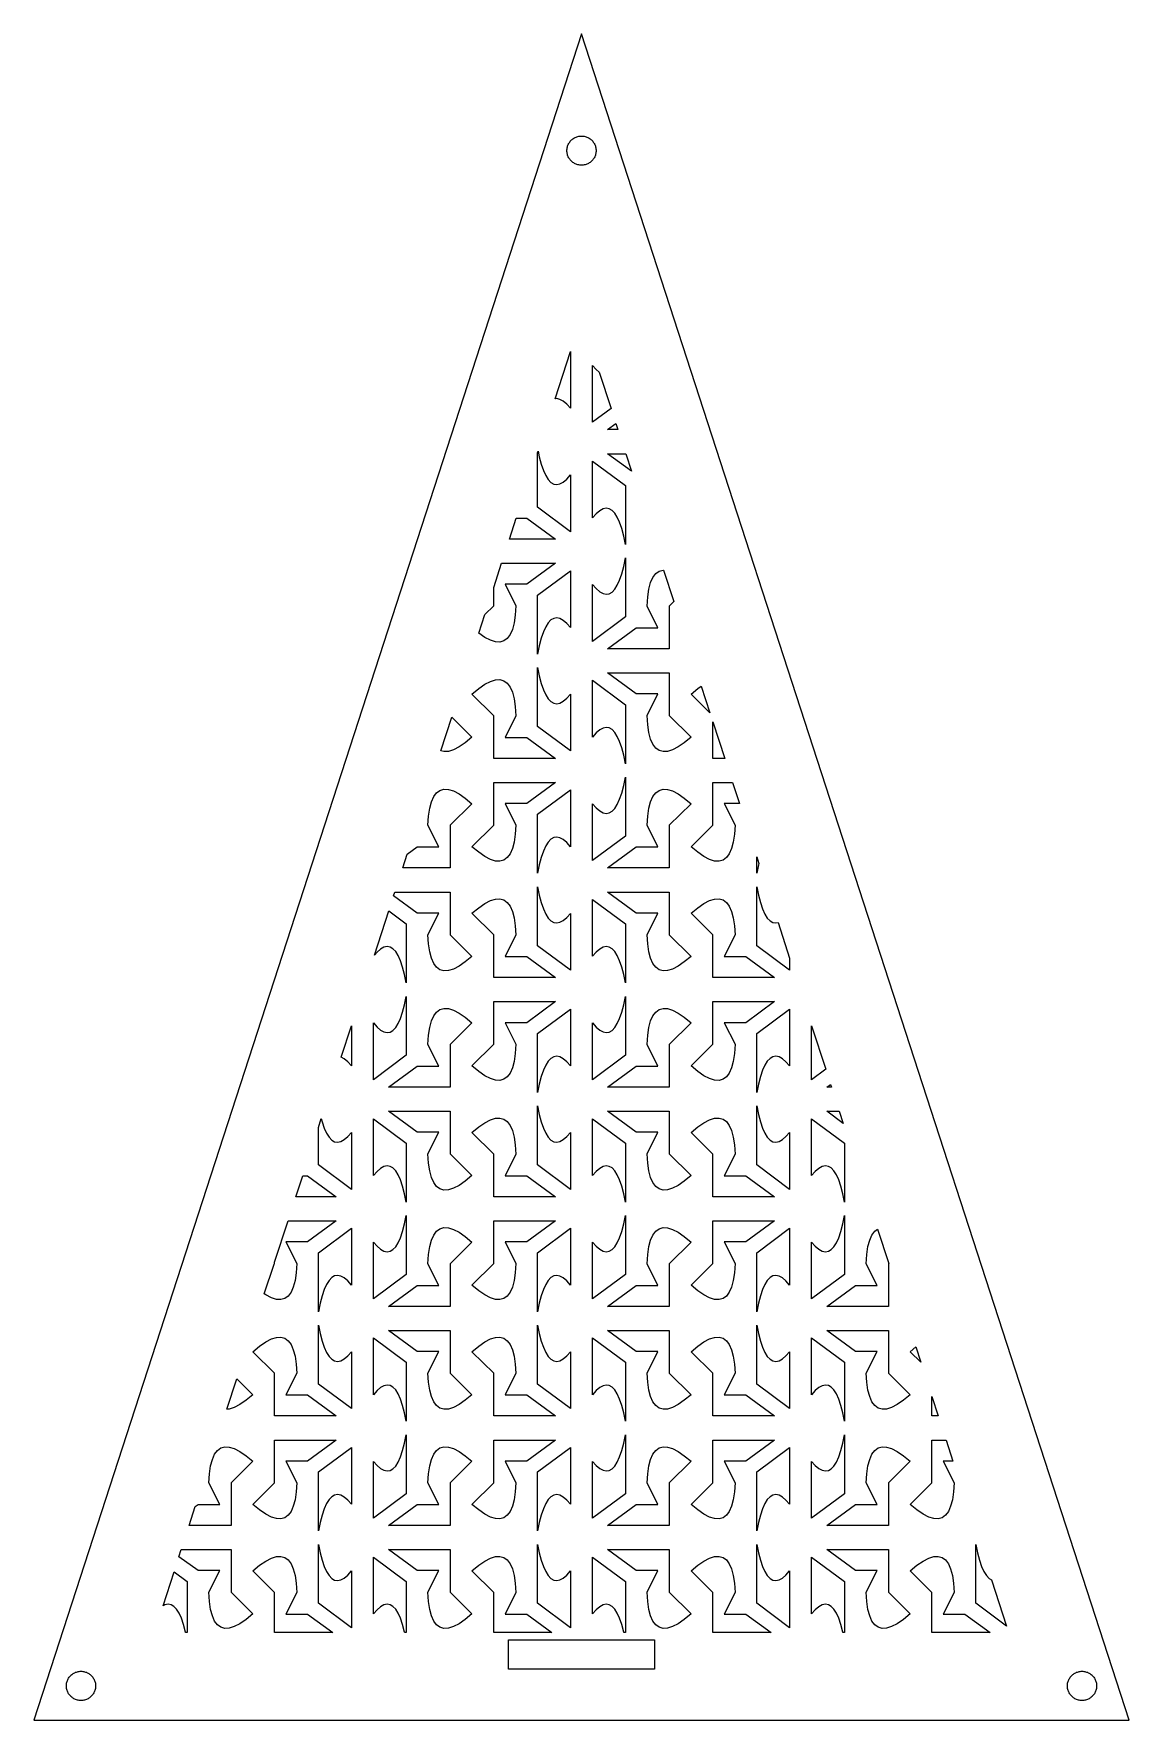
# Model space of a CAD drawing. Header units: metres. Extents: x -75 to 75, y 0 to 231.
import ezdxf

# ---------------------------------------------------------------- set-up
doc = ezdxf.new("R2010")
doc.units = ezdxf.units.M

msp = doc.modelspace()

# ---------------------------------------------------------------- linework, layer by layer
for p, q in [((0, 230.826), (-75, 0)), ((75, 0), (0, 230.826)), ((-2, 214.826), (-1.99605, 214.952)), ((-1.99605, 214.701), (-2, 214.826)), ((-1.99605, 214.952), (-1.98422, 215.077)), ((-1.98422, 214.576), (-1.99605, 214.701)), ((-1.98422, 215.077), (-1.96457, 215.201)), ((-1.96457, 215.201), (-1.93716, 215.324)), ((-1.93716, 215.324), (-1.9021, 215.444)), ((-1.9021, 215.444), (-1.85954, 215.562)), ((-1.85954, 215.562), (-1.80965, 215.678)), ((-1.80965, 215.678), (-1.75261, 215.79)), ((-1.75261, 215.79), (-1.68864, 215.898)), ((-1.68864, 215.898), (-1.61803, 216.002)), ((-1.61803, 216.002), (-1.54102, 216.101)), ((-1.54102, 216.101), (-1.45793, 216.195)), ((-1.45793, 216.195), (-1.36908, 216.284)), ((-1.36908, 216.284), (-1.27484, 216.367)), ((-1.27484, 216.367), (-1.17557, 216.444)), ((-1.17557, 216.444), (-1.07164, 216.515)), ((-1.07164, 216.515), (-0.9635, 216.579)), ((-0.9635, 216.579), (-0.85155, 216.636)), ((-0.85155, 216.636), (-0.73624, 216.686)), ((-0.73624, 216.686), (-0.61803, 216.728)), ((-0.61803, 216.728), (-0.49738, 216.763)), ((-0.49738, 216.763), (-0.37476, 216.791)), ((-0.37476, 216.791), (-0.25066, 216.81)), ((-0.25066, 216.81), (-0.12558, 216.822)), ((-0.12558, 216.822), (0, 216.826)), ((0, 216.826), (0.12558, 216.822)), ((0.12558, 216.822), (0.25066, 216.81)), ((0.25066, 216.81), (0.37476, 216.791)), ((0.37476, 216.791), (0.49738, 216.763)), ((0.49738, 216.763), (0.61803, 216.728)), ((0.61803, 216.728), (0.73624, 216.686)), ((0.73624, 216.686), (0.85155, 216.636)), ((0.85155, 216.636), (0.9635, 216.579)), ((0.9635, 216.579), (1.07164, 216.515)), ((1.07164, 216.515), (1.17557, 216.444)), ((1.17557, 216.444), (1.27484, 216.367)), ((1.27484, 216.367), (1.36908, 216.284)), ((1.36908, 216.284), (1.45793, 216.195)), ((1.45793, 216.195), (1.54102, 216.101)), ((1.54102, 216.101), (1.61803, 216.002)), ((1.61803, 216.002), (1.68864, 215.898)), ((1.68864, 215.898), (1.75261, 215.79)), ((1.75261, 215.79), (1.80965, 215.678)), ((1.80965, 215.678), (1.85954, 215.562)), ((1.85954, 215.562), (1.9021, 215.444)), ((1.9021, 215.444), (1.93716, 215.324)), ((1.93716, 215.324), (1.96457, 215.201)), ((1.96457, 215.201), (1.98422, 215.077)), ((1.98422, 215.077), (1.99605, 214.952)), ((1.99605, 214.701), (1.98422, 214.576)), ((1.99605, 214.952), (2, 214.826)), ((2, 214.826), (1.99605, 214.701)), ((-1.96457, 214.451), (-1.98422, 214.576)), ((-1.93716, 214.329), (-1.96457, 214.451)), ((-1.9021, 214.208), (-1.93716, 214.329)), ((-1.85954, 214.09), (-1.9021, 214.208)), ((-1.80965, 213.975), (-1.85954, 214.09)), ((-1.75261, 213.863), (-1.80965, 213.975)), ((-1.68864, 213.755), (-1.75261, 213.863)), ((-1.61803, 213.651), (-1.68864, 213.755)), ((-1.54102, 213.551), (-1.61803, 213.651)), ((-1.45793, 213.457), (-1.54102, 213.551)), ((-1.36908, 213.368), (-1.45793, 213.457)), ((-1.27484, 213.285), (-1.36908, 213.368)), ((-1.17557, 213.208), (-1.27484, 213.285)), ((-1.07164, 213.138), (-1.17557, 213.208)), ((-0.9635, 213.074), (-1.07164, 213.138)), ((-0.85155, 213.017), (-0.9635, 213.074)), ((-0.73624, 212.967), (-0.85155, 213.017)), ((-0.61803, 212.924), (-0.73624, 212.967)), ((-0.49738, 212.889), (-0.61803, 212.924)), ((-0.37476, 212.862), (-0.49738, 212.889)), ((-0.25066, 212.842), (-0.37476, 212.862)), ((-0.12558, 212.83), (-0.25066, 212.842)), ((0, 212.826), (-0.12558, 212.83)), ((0.12558, 212.83), (0, 212.826)), ((0.25066, 212.842), (0.12558, 212.83)), ((0.37476, 212.862), (0.25066, 212.842)), ((0.49738, 212.889), (0.37476, 212.862)), ((0.61803, 212.924), (0.49738, 212.889)), ((0.73624, 212.967), (0.61803, 212.924)), ((0.85155, 213.017), (0.73624, 212.967)), ((0.9635, 213.074), (0.85155, 213.017)), ((1.07164, 213.138), (0.9635, 213.074)), ((1.17557, 213.208), (1.07164, 213.138)), ((1.27484, 213.285), (1.17557, 213.208)), ((1.36908, 213.368), (1.27484, 213.285)), ((1.45793, 213.457), (1.36908, 213.368)), ((1.54102, 213.551), (1.45793, 213.457)), ((1.61803, 213.651), (1.54102, 213.551)), ((1.68864, 213.755), (1.61803, 213.651)), ((1.75261, 213.863), (1.68864, 213.755)), ((1.80965, 213.975), (1.75261, 213.863)), ((1.85954, 214.09), (1.80965, 213.975)), ((1.9021, 214.208), (1.85954, 214.09)), ((1.93716, 214.329), (1.9021, 214.208)), ((1.96457, 214.451), (1.93716, 214.329)), ((1.98422, 214.576), (1.96457, 214.451)), ((-3.62314, 180.843), (-1.51587, 187.328)), ((-1.51587, 187.328), (-1.50604, 187.335)), ((-1.50604, 187.335), (-1.50604, 179.561)), ((1.50604, 185.439), (2.00775, 184.876)), ((1.50604, 177.665), (1.50604, 185.439)), ((2.00775, 184.876), (2.42911, 184.517)), ((2.42911, 184.517), (4.04431, 179.546)), ((-3.38928, 180.88), (-3.62314, 180.843)), ((-2.95258, 180.788), (-3.38928, 180.88)), ((-2.49161, 180.536), (-2.95258, 180.788)), ((-2.00775, 180.124), (-2.49161, 180.536)), ((-1.50604, 179.561), (-2.00775, 180.124)), ((4.04431, 179.546), (1.50604, 177.665)), ((3.57559, 176.649), (4.71452, 177.484)), ((4.98561, 176.649), (3.57559, 176.649)), ((4.71452, 177.484), (4.98561, 176.649)), ((-6.01685, 173.476), (-5.94043, 173.711)), ((-6.01685, 166.009), (-6.01685, 173.476)), ((-5.94043, 173.711), (-5.77744, 172.927)), ((3.57559, 173.351), (6.0574, 173.351)), ((6.83267, 170.965), (3.57559, 173.351)), ((6.0574, 173.351), (6.83267, 170.965)), ((-5.77744, 172.927), (-5.50781, 171.907)), ((-5.50781, 171.907), (-5.21484, 171.045)), ((-5.21484, 171.045), (-4.89761, 170.342)), ((1.50604, 164.561), (1.50604, 172.335)), ((1.50604, 172.335), (6.01685, 168.991)), ((-4.89761, 170.342), (-4.55704, 169.798)), ((-4.55704, 169.798), (-4.19128, 169.413)), ((-4.19128, 169.413), (-3.80219, 169.186)), ((-3.80219, 169.186), (-3.38928, 169.12)), ((-3.38928, 169.12), (-2.95258, 169.212)), ((-2.95258, 169.212), (-2.49161, 169.464)), ((-2.49161, 169.464), (-2.00821, 169.875)), ((-2.00821, 169.875), (-1.50604, 170.439)), ((-1.50604, 170.439), (-1.50604, 162.665)), ((6.01685, 168.991), (6.01685, 160.922)), ((-9.85941, 161.649), (-8.92519, 164.525)), ((-8.92519, 164.525), (-7.50046, 164.525)), ((-7.50046, 164.525), (-3.57559, 161.649)), ((-1.50604, 162.665), (-6.01685, 166.009)), ((2.00821, 165.125), (1.50604, 164.561)), ((2.49161, 165.536), (2.00821, 165.125)), ((2.95258, 165.788), (2.49161, 165.536)), ((3.38928, 165.88), (2.95258, 165.788)), ((3.80219, 165.814), (3.38928, 165.88)), ((4.19128, 165.587), (3.80219, 165.814)), ((4.55704, 165.202), (4.19128, 165.587)), ((4.89761, 164.658), (4.55704, 165.202)), ((5.21484, 163.955), (4.89761, 164.658)), ((5.50781, 163.093), (5.21484, 163.955)), ((-3.57559, 161.649), (-9.85941, 161.649)), ((5.77744, 162.073), (5.50781, 163.093)), ((6.01685, 160.922), (5.77744, 162.073)), ((-12.014, 155.018), (-10.9312, 158.351)), ((-10.9312, 158.351), (-3.57559, 158.351)), ((-3.57559, 158.351), (-7.50046, 155.475)), ((-6.01685, 153.991), (-1.50604, 157.335)), ((-1.50604, 157.335), (-1.50604, 149.561)), ((5.50781, 156.906), (5.77744, 157.927)), ((5.77744, 157.927), (6.01685, 159.078)), ((6.01685, 159.078), (6.01685, 151.009)), ((10.1591, 156.936), (10.6224, 157.274)), ((10.6224, 157.274), (11.1607, 157.429)), ((11.1607, 157.429), (11.2319, 157.425)), ((11.2319, 157.425), (12.6355, 153.105)), ((-12.014, 152.511), (-12.014, 155.018)), ((-7.50046, 155.475), (-10.4645, 155.475)), ((-10.4645, 155.475), (-8.9827, 152.512)), ((1.50604, 155.439), (2.00775, 154.876)), ((1.50604, 147.665), (1.50604, 155.439)), ((2.00775, 154.876), (2.49161, 154.464)), ((4.19128, 154.413), (4.55658, 154.798)), ((4.55658, 154.798), (4.89761, 155.342)), ((4.89761, 155.342), (5.21484, 156.044)), ((5.21484, 156.044), (5.50781, 156.906)), ((9.06647, 153.745), (9.22577, 154.819)), ((9.22577, 154.819), (9.46106, 155.708)), ((9.46106, 155.708), (9.77234, 156.415)), ((9.77234, 156.415), (10.1591, 156.936)), ((-13.216, 151.319), (-12.014, 152.511)), ((-8.9827, 152.512), (-9.06647, 151.255)), ((-6.01685, 145.922), (-6.01685, 153.991)), ((2.49161, 154.464), (2.95258, 154.212)), ((2.95258, 154.212), (3.38928, 154.12)), ((3.38928, 154.12), (3.80219, 154.186)), ((3.80219, 154.186), (4.19128, 154.413)), ((8.9827, 152.488), (9.06647, 153.745)), ((10.4645, 149.525), (8.9827, 152.488)), ((12.6355, 153.105), (12.014, 152.489)), ((12.014, 152.489), (12.014, 146.649)), ((-14.0448, 148.768), (-13.216, 151.319)), ((-9.22577, 150.181), (-9.46106, 149.291)), ((-9.06647, 151.255), (-9.22577, 150.181)), ((-4.55658, 150.202), (-4.89761, 149.658)), ((-4.19128, 150.587), (-4.55658, 150.202)), ((-3.80219, 150.814), (-4.19128, 150.587)), ((-3.38928, 150.88), (-3.80219, 150.814)), ((-2.95258, 150.788), (-3.38928, 150.88)), ((-2.49161, 150.536), (-2.95258, 150.788)), ((-2.00775, 150.124), (-2.49161, 150.536)), ((-1.50604, 149.561), (-2.00775, 150.124)), ((6.01685, 151.009), (1.50604, 147.665)), ((-13.2349, 148.21), (-14.0448, 148.768)), ((-12.4667, 147.813), (-13.2349, 148.21)), ((-11.7764, 147.601), (-12.4667, 147.813)), ((-10.1596, 148.063), (-10.6224, 147.726)), ((-9.77234, 148.585), (-10.1596, 148.063)), ((-9.46106, 149.291), (-9.77234, 148.585)), ((-5.50781, 148.094), (-5.77744, 147.073)), ((-5.21484, 148.956), (-5.50781, 148.094)), ((-4.89761, 149.658), (-5.21484, 148.956)), ((3.57559, 146.649), (7.50046, 149.525)), ((7.50046, 149.525), (10.4645, 149.525)), ((-11.1607, 147.571), (-11.7764, 147.601)), ((-10.6224, 147.726), (-11.1607, 147.571)), ((-5.77744, 147.073), (-6.01685, 145.922)), ((12.014, 146.649), (3.57559, 146.649)), ((-6.01685, 136.009), (-6.01685, 144.078)), ((-6.01685, 144.078), (-5.77744, 142.927)), ((7.50046, 140.475), (3.57559, 143.351)), ((3.57559, 143.351), (12.014, 143.351)), ((12.014, 143.351), (12.014, 137.511)), ((-14.9954, 140.447), (-14.0781, 141.209)), ((-14.0781, 141.209), (-13.2349, 141.79)), ((-13.2349, 141.79), (-12.4667, 142.187)), ((-12.4667, 142.187), (-11.7764, 142.399)), ((-11.7764, 142.399), (-11.1607, 142.429)), ((-11.1607, 142.429), (-10.6224, 142.274)), ((-10.6224, 142.274), (-10.1591, 141.936)), ((-10.1591, 141.936), (-9.77234, 141.415)), ((-9.77234, 141.415), (-9.46106, 140.708)), ((-5.77744, 142.927), (-5.50781, 141.907)), ((-5.50781, 141.907), (-5.21484, 141.045)), ((-5.21484, 141.045), (-4.89761, 140.342)), ((1.50604, 134.561), (1.50604, 142.335)), ((1.50604, 142.335), (6.01685, 138.991)), ((15.0046, 140.447), (15.9219, 141.209)), ((15.9219, 141.209), (16.395, 141.535)), ((16.395, 141.535), (17.5783, 137.893)), ((-12.014, 137.489), (-14.9954, 140.447)), ((-9.46106, 140.708), (-9.22531, 139.819)), ((-9.22531, 139.819), (-9.06647, 138.745)), ((-9.06647, 138.745), (-8.9827, 137.488)), ((-4.89761, 140.342), (-4.55704, 139.798)), ((-4.55704, 139.798), (-4.19128, 139.413)), ((-4.19128, 139.413), (-3.80219, 139.186)), ((-3.80219, 139.186), (-3.38928, 139.12)), ((-3.38928, 139.12), (-2.95258, 139.212)), ((-2.95258, 139.212), (-2.49161, 139.464)), ((-2.49161, 139.464), (-2.00821, 139.875)), ((-2.00821, 139.875), (-1.50604, 140.439)), ((-1.50604, 140.439), (-1.50604, 132.665)), ((6.01685, 138.991), (6.01685, 130.922)), ((10.4645, 140.475), (7.50046, 140.475)), ((8.9827, 137.512), (10.4645, 140.475)), ((17.5783, 137.893), (15.0046, 140.447)), ((-19.2676, 132.694), (-17.7714, 137.299)), ((-17.7714, 137.299), (-15.0046, 134.553)), ((-12.014, 131.649), (-12.014, 137.489)), ((-8.9827, 137.488), (-10.4645, 134.525)), ((9.06647, 136.255), (8.9827, 137.512)), ((9.22531, 135.181), (9.06647, 136.255)), ((12.014, 137.511), (14.9954, 134.553)), ((17.986, 131.649), (17.986, 136.638)), ((17.986, 136.638), (19.607, 131.649)), ((-15.0046, 134.553), (-15.9219, 133.791)), ((-10.4645, 134.525), (-7.50046, 134.525)), ((-7.50046, 134.525), (-3.57559, 131.649)), ((-1.50604, 132.665), (-6.01685, 136.009)), ((2.00821, 135.125), (1.50604, 134.561)), ((2.49161, 135.536), (2.00821, 135.125)), ((2.95258, 135.788), (2.49161, 135.536)), ((3.38928, 135.88), (2.95258, 135.788)), ((3.80219, 135.814), (3.38928, 135.88)), ((4.19128, 135.587), (3.80219, 135.814)), ((4.55704, 135.202), (4.19128, 135.587)), ((4.89761, 134.658), (4.55704, 135.202)), ((5.21484, 133.955), (4.89761, 134.658)), ((5.50781, 133.093), (5.21484, 133.955)), ((9.46106, 134.292), (9.22531, 135.181)), ((9.77234, 133.585), (9.46106, 134.292)), ((14.9954, 134.553), (14.0781, 133.791)), ((-18.8393, 132.571), (-19.2676, 132.694)), ((-18.2236, 132.601), (-18.8393, 132.571)), ((-17.5333, 132.813), (-18.2236, 132.601)), ((-16.7651, 133.21), (-17.5333, 132.813)), ((-15.9219, 133.791), (-16.7651, 133.21)), ((-3.57559, 131.649), (-12.014, 131.649)), ((5.77744, 132.073), (5.50781, 133.093)), ((6.01685, 130.922), (5.77744, 132.073)), ((10.1591, 133.064), (9.77234, 133.585)), ((10.6224, 132.726), (10.1591, 133.064)), ((11.1607, 132.571), (10.6224, 132.726)), ((11.7764, 132.601), (11.1607, 132.571)), ((12.4667, 132.813), (11.7764, 132.601)), ((13.2349, 133.21), (12.4667, 132.813)), ((14.0781, 133.791), (13.2349, 133.21)), ((19.607, 131.649), (17.986, 131.649)), ((-19.8409, 126.936), (-19.3776, 127.274)), ((-19.3776, 127.274), (-18.8393, 127.429)), ((-18.8393, 127.429), (-18.2236, 127.399)), ((-18.2236, 127.399), (-17.5333, 127.187)), ((-17.5333, 127.187), (-16.7651, 126.79)), ((-12.014, 122.511), (-12.014, 128.351)), ((-12.014, 128.351), (-3.57559, 128.351)), ((-3.57559, 128.351), (-7.50046, 125.475)), ((-6.01685, 123.991), (-1.50604, 127.335)), ((-1.50604, 127.335), (-1.50604, 119.561)), ((5.50781, 126.906), (5.77744, 127.927)), ((5.77744, 127.927), (6.01685, 129.078)), ((6.01685, 129.078), (6.01685, 121.009)), ((10.1591, 126.936), (10.6224, 127.274)), ((10.6224, 127.274), (11.1607, 127.429)), ((11.1607, 127.429), (11.7764, 127.399)), ((11.7764, 127.399), (12.4667, 127.187)), ((12.4667, 127.187), (13.2349, 126.79)), ((17.986, 122.511), (17.986, 128.351)), ((17.986, 128.351), (20.6788, 128.351)), ((20.6788, 128.351), (21.613, 125.475)), ((-20.9335, 123.745), (-20.7742, 124.819)), ((-20.7742, 124.819), (-20.5389, 125.708)), ((-20.5389, 125.708), (-20.2277, 126.415)), ((-20.2277, 126.415), (-19.8409, 126.936)), ((-15.0046, 125.447), (-17.986, 122.489)), ((-16.7651, 126.79), (-15.9215, 126.209)), ((-15.9215, 126.209), (-15.0046, 125.447)), ((-7.50046, 125.475), (-10.4645, 125.475)), ((-10.4645, 125.475), (-8.9827, 122.512)), ((1.50604, 125.439), (2.00775, 124.876)), ((1.50604, 117.665), (1.50604, 125.439)), ((2.00775, 124.876), (2.49161, 124.464)), ((4.19128, 124.413), (4.55658, 124.798)), ((4.55658, 124.798), (4.89761, 125.342)), ((4.89761, 125.342), (5.21484, 126.044)), ((5.21484, 126.044), (5.50781, 126.906)), ((9.06647, 123.745), (9.22577, 124.819)), ((9.22577, 124.819), (9.46106, 125.708)), ((9.46106, 125.708), (9.77234, 126.415)), ((9.77234, 126.415), (10.1591, 126.936)), ((14.9954, 125.447), (12.014, 122.489)), ((13.2349, 126.79), (14.0785, 126.209)), ((14.0785, 126.209), (14.9954, 125.447)), ((21.613, 125.475), (19.5355, 125.475)), ((19.5355, 125.475), (21.0173, 122.512)), ((-21.0173, 122.488), (-20.9335, 123.745)), ((-19.5355, 119.525), (-21.0173, 122.488)), ((-17.986, 122.489), (-17.986, 116.649)), ((-14.9954, 119.553), (-12.014, 122.511)), ((-8.9827, 122.512), (-9.06647, 121.255)), ((-6.01685, 115.922), (-6.01685, 123.991)), ((2.49161, 124.464), (2.95258, 124.212)), ((2.95258, 124.212), (3.38928, 124.12)), ((3.38928, 124.12), (3.80219, 124.186)), ((3.80219, 124.186), (4.19128, 124.413)), ((8.9827, 122.488), (9.06647, 123.745)), ((10.4645, 119.525), (8.9827, 122.488)), ((12.014, 122.489), (12.014, 116.649)), ((15.0046, 119.553), (17.986, 122.511)), ((21.0173, 122.512), (20.9335, 121.255)), ((-9.22577, 120.181), (-9.46106, 119.291)), ((-9.06647, 121.255), (-9.22577, 120.181)), ((-4.55658, 120.202), (-4.89761, 119.658)), ((-4.19128, 120.587), (-4.55658, 120.202)), ((-3.80219, 120.814), (-4.19128, 120.587)), ((-3.38928, 120.88), (-3.80219, 120.814)), ((-2.95258, 120.788), (-3.38928, 120.88)), ((-2.49161, 120.536), (-2.95258, 120.788)), ((-2.00775, 120.124), (-2.49161, 120.536)), ((-1.50604, 119.561), (-2.00775, 120.124)), ((6.01685, 121.009), (1.50604, 117.665)), ((20.7742, 120.181), (20.5389, 119.291)), ((20.9335, 121.255), (20.7742, 120.181)), ((-24.4808, 116.649), (-23.8736, 118.518)), ((-23.8736, 118.518), (-22.4995, 119.525)), ((-22.4995, 119.525), (-19.5355, 119.525)), ((-14.0785, 118.791), (-14.9954, 119.553)), ((-13.2349, 118.21), (-14.0785, 118.791)), ((-12.4667, 117.813), (-13.2349, 118.21)), ((-11.7764, 117.601), (-12.4667, 117.813)), ((-10.6224, 117.726), (-11.1607, 117.571)), ((-10.1596, 118.063), (-10.6224, 117.726)), ((-9.77234, 118.585), (-10.1596, 118.063)), ((-9.46106, 119.291), (-9.77234, 118.585)), ((-5.50781, 118.094), (-5.77744, 117.073)), ((-5.21484, 118.956), (-5.50781, 118.094)), ((-4.89761, 119.658), (-5.21484, 118.956)), ((3.57559, 116.649), (7.50046, 119.525)), ((7.50046, 119.525), (10.4645, 119.525)), ((15.9215, 118.791), (15.0046, 119.553)), ((16.7651, 118.21), (15.9215, 118.791)), ((17.5333, 117.813), (16.7651, 118.21)), ((18.2236, 117.601), (17.5333, 117.813)), ((19.3776, 117.726), (18.8393, 117.571)), ((19.8404, 118.063), (19.3776, 117.726)), ((20.2277, 118.585), (19.8404, 118.063)), ((20.5389, 119.291), (20.2277, 118.585)), ((23.9832, 118.181), (24.2766, 117.278)), ((23.9832, 115.922), (23.9832, 118.181)), ((-17.986, 116.649), (-24.4808, 116.649)), ((-11.1607, 117.571), (-11.7764, 117.601)), ((-5.77744, 117.073), (-6.01685, 115.922)), ((12.014, 116.649), (3.57559, 116.649)), ((18.8393, 117.571), (18.2236, 117.601)), ((24.2226, 117.073), (23.9832, 115.922)), ((24.2766, 117.278), (24.2226, 117.073)), ((-25.7202, 112.835), (-25.5526, 113.351)), ((-25.5526, 113.351), (-17.986, 113.351)), ((-17.986, 113.351), (-17.986, 107.511)), ((-6.01685, 106.009), (-6.01685, 114.078)), ((-6.01685, 114.078), (-5.77744, 112.927)), ((7.50046, 110.475), (3.57559, 113.351)), ((3.57559, 113.351), (12.014, 113.351)), ((12.014, 113.351), (12.014, 107.511)), ((23.9832, 106.009), (23.9832, 114.078)), ((23.9832, 114.078), (24.2226, 112.927)), ((-22.4995, 110.475), (-25.7202, 112.835)), ((-14.9954, 110.447), (-14.0781, 111.209)), ((-14.0781, 111.209), (-13.2349, 111.79)), ((-13.2349, 111.79), (-12.4667, 112.187)), ((-12.4667, 112.187), (-11.7764, 112.399)), ((-11.7764, 112.399), (-11.1607, 112.429)), ((-11.1607, 112.429), (-10.6224, 112.274)), ((-10.6224, 112.274), (-10.1591, 111.936)), ((-10.1591, 111.936), (-9.77234, 111.415)), ((-9.77234, 111.415), (-9.46106, 110.708)), ((-5.77744, 112.927), (-5.50781, 111.907)), ((-5.50781, 111.907), (-5.21484, 111.045)), ((-5.21484, 111.045), (-4.89761, 110.342)), ((1.50604, 104.561), (1.50604, 112.335)), ((1.50604, 112.335), (6.01685, 108.991)), ((15.0046, 110.447), (15.9219, 111.209)), ((15.9219, 111.209), (16.7651, 111.79)), ((16.7651, 111.79), (17.5333, 112.187)), ((17.5333, 112.187), (18.2236, 112.399)), ((18.2236, 112.399), (18.8393, 112.429)), ((18.8393, 112.429), (19.3776, 112.274)), ((19.3776, 112.274), (19.8409, 111.936)), ((19.8409, 111.936), (20.2277, 111.415)), ((20.2277, 111.415), (20.5389, 110.708)), ((24.2226, 112.927), (24.4922, 111.907)), ((24.4922, 111.907), (24.7852, 111.045)), ((24.7852, 111.045), (25.1024, 110.342)), ((-28.3594, 104.712), (-26.3894, 110.775)), ((-26.3894, 110.775), (-23.9832, 108.991)), ((-23.9832, 108.991), (-23.9832, 100.922)), ((-19.5355, 110.475), (-22.4995, 110.475)), ((-21.0173, 107.512), (-19.5355, 110.475)), ((-12.014, 107.489), (-14.9954, 110.447)), ((-9.46106, 110.708), (-9.22531, 109.819)), ((-9.22531, 109.819), (-9.06647, 108.745)), ((-9.06647, 108.745), (-8.9827, 107.488)), ((-4.89761, 110.342), (-4.55704, 109.798)), ((-4.55704, 109.798), (-4.19128, 109.413)), ((-4.19128, 109.413), (-3.80219, 109.186)), ((-3.80219, 109.186), (-3.38928, 109.12)), ((-3.38928, 109.12), (-2.95258, 109.212)), ((-2.95258, 109.212), (-2.49161, 109.464)), ((-2.49161, 109.464), (-2.00821, 109.875)), ((-2.00821, 109.875), (-1.50604, 110.439)), ((-1.50604, 110.439), (-1.50604, 102.665)), ((6.01685, 108.991), (6.01685, 100.922)), ((10.4645, 110.475), (7.50046, 110.475)), ((8.9827, 107.512), (10.4645, 110.475)), ((17.986, 107.489), (15.0046, 110.447)), ((20.5389, 110.708), (20.7747, 109.819)), ((20.7747, 109.819), (20.9335, 108.745)), ((20.9335, 108.745), (21.0173, 107.488)), ((25.1024, 110.342), (25.443, 109.798)), ((25.443, 109.798), (25.8087, 109.413)), ((25.8087, 109.413), (26.1978, 109.186)), ((26.1978, 109.186), (26.6107, 109.12)), ((26.6107, 109.12), (26.9069, 109.183)), ((26.9069, 109.183), (28.494, 104.298)), ((-20.9335, 106.255), (-21.0173, 107.512)), ((-20.7747, 105.181), (-20.9335, 106.255)), ((-17.986, 107.511), (-15.0046, 104.553)), ((-12.014, 101.649), (-12.014, 107.489)), ((-8.9827, 107.488), (-10.4645, 104.525)), ((9.06647, 106.255), (8.9827, 107.512)), ((9.22531, 105.181), (9.06647, 106.255)), ((12.014, 107.511), (14.9954, 104.553)), ((17.986, 101.649), (17.986, 107.489)), ((21.0173, 107.488), (19.5355, 104.525)), ((-27.9918, 105.125), (-28.3594, 104.712)), ((-27.5084, 105.536), (-27.9918, 105.125)), ((-27.0474, 105.788), (-27.5084, 105.536)), ((-26.6107, 105.88), (-27.0474, 105.788)), ((-26.1978, 105.814), (-26.6107, 105.88)), ((-25.8087, 105.587), (-26.1978, 105.814)), ((-25.443, 105.202), (-25.8087, 105.587)), ((-25.1024, 104.658), (-25.443, 105.202)), ((-24.7852, 103.955), (-25.1024, 104.658)), ((-24.4922, 103.093), (-24.7852, 103.955)), ((-20.5389, 104.292), (-20.7747, 105.181)), ((-20.2277, 103.585), (-20.5389, 104.292)), ((-15.0046, 104.553), (-15.9219, 103.791)), ((-10.4645, 104.525), (-7.50046, 104.525)), ((-7.50046, 104.525), (-3.57559, 101.649)), ((-1.50604, 102.665), (-6.01685, 106.009)), ((2.00821, 105.125), (1.50604, 104.561)), ((2.49161, 105.536), (2.00821, 105.125)), ((2.95258, 105.788), (2.49161, 105.536)), ((3.38928, 105.88), (2.95258, 105.788)), ((3.80219, 105.814), (3.38928, 105.88)), ((4.19128, 105.587), (3.80219, 105.814)), ((4.55704, 105.202), (4.19128, 105.587)), ((4.89761, 104.658), (4.55704, 105.202)), ((5.21484, 103.955), (4.89761, 104.658)), ((5.50781, 103.093), (5.21484, 103.955)), ((9.46106, 104.292), (9.22531, 105.181)), ((9.77234, 103.585), (9.46106, 104.292)), ((14.9954, 104.553), (14.0781, 103.791)), ((19.5355, 104.525), (22.4995, 104.525)), ((22.4995, 104.525), (26.4244, 101.649)), ((28.494, 102.665), (23.9832, 106.009)), ((28.494, 104.298), (28.494, 102.665)), ((-24.2226, 102.073), (-24.4922, 103.093)), ((-23.9832, 100.922), (-24.2226, 102.073)), ((-19.8409, 103.064), (-20.2277, 103.585)), ((-19.3776, 102.726), (-19.8409, 103.064)), ((-18.8393, 102.571), (-19.3776, 102.726)), ((-18.2236, 102.601), (-18.8393, 102.571)), ((-17.5333, 102.813), (-18.2236, 102.601)), ((-16.7651, 103.21), (-17.5333, 102.813)), ((-15.9219, 103.791), (-16.7651, 103.21)), ((-3.57559, 101.649), (-12.014, 101.649)), ((5.77744, 102.073), (5.50781, 103.093)), ((6.01685, 100.922), (5.77744, 102.073)), ((10.1591, 103.064), (9.77234, 103.585)), ((10.6224, 102.726), (10.1591, 103.064)), ((11.1607, 102.571), (10.6224, 102.726)), ((11.7764, 102.601), (11.1607, 102.571)), ((12.4667, 102.813), (11.7764, 102.601)), ((13.2349, 103.21), (12.4667, 102.813)), ((14.0781, 103.791), (13.2349, 103.21)), ((26.4244, 101.649), (17.986, 101.649)), ((-24.4922, 96.9064), (-24.2226, 97.9268)), ((-24.2226, 97.9268), (-23.9832, 99.0776)), ((-23.9832, 99.0776), (-23.9832, 91.0086)), ((-19.8409, 96.9362), (-19.3776, 97.2745)), ((-19.3776, 97.2745), (-18.8393, 97.4287)), ((-18.8393, 97.4287), (-18.2236, 97.3994)), ((-18.2236, 97.3994), (-17.5333, 97.1866)), ((-17.5333, 97.1866), (-16.7651, 96.7897)), ((-12.014, 92.5114), (-12.014, 98.3507)), ((-12.014, 98.3507), (-3.57559, 98.3507)), ((-3.57559, 98.3507), (-7.50046, 95.4755)), ((-6.01685, 93.9914), (-1.50604, 97.3354)), ((-1.50604, 97.3354), (-1.50604, 89.5612)), ((5.50781, 96.9064), (5.77744, 97.9268)), ((5.77744, 97.9268), (6.01685, 99.0776)), ((6.01685, 99.0776), (6.01685, 91.0086)), ((10.1591, 96.9362), (10.6224, 97.2745)), ((10.6224, 97.2745), (11.1607, 97.4287)), ((11.1607, 97.4287), (11.7764, 97.3994)), ((11.7764, 97.3994), (12.4667, 97.1866)), ((12.4667, 97.1866), (13.2349, 96.7897)), ((17.986, 92.5114), (17.986, 98.3507)), ((17.986, 98.3507), (26.4244, 98.3507)), ((26.4244, 98.3507), (22.4995, 95.4755)), ((23.9832, 93.9914), (28.494, 97.3354)), ((28.494, 97.3354), (28.494, 89.5612)), ((-32.8942, 90.7556), (-31.506, 95.0278)), ((-31.506, 95.0278), (-31.506, 89.5612)), ((-28.494, 95.4388), (-27.9922, 94.8758)), ((-28.494, 87.6646), (-28.494, 95.4388)), ((-27.9922, 94.8758), (-27.5084, 94.4643)), ((-25.8087, 94.4125), (-25.4434, 94.7975)), ((-25.4434, 94.7975), (-25.1024, 95.3418)), ((-25.1024, 95.3418), (-24.7852, 96.0445)), ((-24.7852, 96.0445), (-24.4922, 96.9064)), ((-20.9335, 93.7451), (-20.7742, 94.8195)), ((-20.7742, 94.8195), (-20.5389, 95.7085)), ((-20.5389, 95.7085), (-20.2277, 96.4148)), ((-20.2277, 96.4148), (-19.8409, 96.9362)), ((-15.0046, 95.4466), (-17.986, 92.4886)), ((-16.7651, 96.7897), (-15.9215, 96.2088)), ((-15.9215, 96.2088), (-15.0046, 95.4466)), ((-7.50046, 95.4755), (-10.4645, 95.4755)), ((-10.4645, 95.4755), (-8.9827, 92.5124)), ((1.50604, 95.4388), (2.00775, 94.8758)), ((1.50604, 87.6646), (1.50604, 95.4388)), ((2.00775, 94.8758), (2.49161, 94.4643)), ((4.19128, 94.4125), (4.55658, 94.7975)), ((4.55658, 94.7975), (4.89761, 95.3418)), ((4.89761, 95.3418), (5.21484, 96.0445)), ((5.21484, 96.0445), (5.50781, 96.9064)), ((9.06647, 93.7451), (9.22577, 94.8195)), ((9.22577, 94.8195), (9.46106, 95.7085)), ((9.46106, 95.7085), (9.77234, 96.4148)), ((9.77234, 96.4148), (10.1591, 96.9362)), ((14.9954, 95.4466), (12.014, 92.4886)), ((13.2349, 96.7897), (14.0785, 96.2088)), ((14.0785, 96.2088), (14.9954, 95.4466)), ((22.4995, 95.4755), (19.5355, 95.4755)), ((19.5355, 95.4755), (21.0173, 92.5124)), ((31.506, 95.0278), (33.4341, 89.0939)), ((31.506, 87.6646), (31.506, 95.0278)), ((-27.5084, 94.4643), (-27.0474, 94.2125)), ((-27.0474, 94.2125), (-26.6107, 94.1196)), ((-26.6107, 94.1196), (-26.1978, 94.1864)), ((-26.1978, 94.1864), (-25.8087, 94.4125)), ((-21.0173, 92.4876), (-20.9335, 93.7451)), ((-19.5355, 89.5245), (-21.0173, 92.4876)), ((-17.986, 92.4886), (-17.986, 86.6493)), ((-14.9954, 89.5534), (-12.014, 92.5114)), ((-8.9827, 92.5124), (-9.06647, 91.2549)), ((-6.01685, 85.9224), (-6.01685, 93.9914)), ((2.49161, 94.4643), (2.95258, 94.2125)), ((2.95258, 94.2125), (3.38928, 94.1196)), ((3.38928, 94.1196), (3.80219, 94.1864)), ((3.80219, 94.1864), (4.19128, 94.4125)), ((8.9827, 92.4876), (9.06647, 93.7451)), ((10.4645, 89.5245), (8.9827, 92.4876)), ((12.014, 92.4886), (12.014, 86.6493)), ((15.0046, 89.5534), (17.986, 92.5114)), ((21.0173, 92.5124), (20.9335, 91.2549)), ((23.9832, 85.9224), (23.9832, 93.9914)), ((-32.4916, 90.5357), (-32.8942, 90.7556)), ((-32.0078, 90.1242), (-32.4916, 90.5357)), ((-31.506, 89.5612), (-32.0078, 90.1242)), ((-23.9832, 91.0086), (-28.494, 87.6646)), ((-9.22577, 90.1805), (-9.46106, 89.2911)), ((-9.06647, 91.2549), (-9.22577, 90.1805)), ((-4.55658, 90.2025), (-4.89761, 89.6582)), ((-4.19128, 90.5875), (-4.55658, 90.2025)), ((-3.80219, 90.8136), (-4.19128, 90.5875)), ((-3.38928, 90.8804), (-3.80219, 90.8136)), ((-2.95258, 90.7875), (-3.38928, 90.8804)), ((-2.49161, 90.5357), (-2.95258, 90.7875)), ((-2.00775, 90.1242), (-2.49161, 90.5357)), ((-1.50604, 89.5612), (-2.00775, 90.1242)), ((6.01685, 91.0086), (1.50604, 87.6646)), ((20.7742, 90.1805), (20.5389, 89.2911)), ((20.9335, 91.2549), (20.7742, 90.1805)), ((25.4434, 90.2025), (25.1024, 89.6582)), ((25.8087, 90.5875), (25.4434, 90.2025)), ((26.1978, 90.8136), (25.8087, 90.5875)), ((26.6107, 90.8804), (26.1978, 90.8136)), ((27.0474, 90.7875), (26.6107, 90.8804)), ((27.5084, 90.5357), (27.0474, 90.7875)), ((27.9922, 90.1242), (27.5084, 90.5357)), ((28.494, 89.5612), (27.9922, 90.1242)), ((-26.4244, 86.6493), (-22.4995, 89.5245)), ((-22.4995, 89.5245), (-19.5355, 89.5245)), ((-14.0785, 88.7912), (-14.9954, 89.5534)), ((-13.2349, 88.2103), (-14.0785, 88.7912)), ((-12.4667, 87.8134), (-13.2349, 88.2103)), ((-11.7764, 87.6006), (-12.4667, 87.8134)), ((-10.6224, 87.7255), (-11.1607, 87.5713)), ((-10.1596, 88.0634), (-10.6224, 87.7255)), ((-9.77234, 88.5852), (-10.1596, 88.0634)), ((-9.46106, 89.2911), (-9.77234, 88.5852)), ((-5.50781, 88.0936), (-5.77744, 87.0732)), ((-5.21484, 88.9555), (-5.50781, 88.0936)), ((-4.89761, 89.6582), (-5.21484, 88.9555)), ((3.57559, 86.6493), (7.50046, 89.5245)), ((7.50046, 89.5245), (10.4645, 89.5245)), ((15.9215, 88.7912), (15.0046, 89.5534)), ((16.7651, 88.2103), (15.9215, 88.7912)), ((17.5333, 87.8134), (16.7651, 88.2103)), ((18.2236, 87.6006), (17.5333, 87.8134)), ((19.3776, 87.7255), (18.8393, 87.5713)), ((19.8404, 88.0634), (19.3776, 87.7255)), ((20.2277, 88.5852), (19.8404, 88.0634)), ((20.5389, 89.2911), (20.2277, 88.5852)), ((24.4922, 88.0936), (24.2226, 87.0732)), ((24.7852, 88.9555), (24.4922, 88.0936)), ((25.1024, 89.6582), (24.7852, 88.9555)), ((33.4341, 89.0939), (31.506, 87.6646)), ((-17.986, 86.6493), (-26.4244, 86.6493)), ((-11.1607, 87.5713), (-11.7764, 87.6006)), ((-5.77744, 87.0732), (-6.01685, 85.9224)), ((12.014, 86.6493), (3.57559, 86.6493)), ((18.8393, 87.5713), (18.2236, 87.6006)), ((24.2226, 87.0732), (23.9832, 85.9224)), ((33.5756, 86.6493), (34.1029, 87.0356)), ((34.2284, 86.6493), (33.5756, 86.6493)), ((34.1029, 87.0356), (34.2284, 86.6493)), ((-22.4995, 80.4755), (-26.4244, 83.3507)), ((-26.4244, 83.3507), (-17.986, 83.3507)), ((-17.986, 83.3507), (-17.986, 77.5114)), ((-6.01685, 76.0086), (-6.01685, 84.0781)), ((-6.01685, 84.0781), (-5.77744, 82.9272)), ((7.50046, 80.4755), (3.57559, 83.3507)), ((3.57559, 83.3507), (12.014, 83.3507)), ((12.014, 83.3507), (12.014, 77.5114)), ((23.9832, 76.0086), (23.9832, 84.0781)), ((23.9832, 84.0781), (24.2226, 82.9272)), ((33.5756, 83.3507), (35.3002, 83.3507)), ((35.8389, 81.6927), (33.5756, 83.3507)), ((35.3002, 83.3507), (35.8389, 81.6927)), ((-36.0168, 81.145), (-35.6251, 82.3507)), ((-36.0168, 76.0086), (-36.0168, 81.145)), ((-35.6251, 82.3507), (-35.5078, 81.9069)), ((-35.5078, 81.9069), (-35.2148, 81.0449)), ((-35.2148, 81.0449), (-34.8976, 80.3418)), ((-28.494, 74.5612), (-28.494, 82.3354)), ((-28.494, 82.3354), (-23.9832, 78.9914)), ((-14.9954, 80.4466), (-14.0781, 81.2093)), ((-14.0781, 81.2093), (-13.2349, 81.7897)), ((-13.2349, 81.7897), (-12.4667, 82.1866)), ((-12.4667, 82.1866), (-11.7764, 82.3994)), ((-11.7764, 82.3994), (-11.1607, 82.4287)), ((-11.1607, 82.4287), (-10.6224, 82.2745)), ((-10.6224, 82.2745), (-10.1591, 81.9362)), ((-10.1591, 81.9362), (-9.77234, 81.4148)), ((-9.77234, 81.4148), (-9.46106, 80.7085)), ((-5.77744, 82.9272), (-5.50781, 81.9069)), ((-5.50781, 81.9069), (-5.21484, 81.0449)), ((-5.21484, 81.0449), (-4.89761, 80.3418)), ((1.50604, 74.5612), (1.50604, 82.3354)), ((1.50604, 82.3354), (6.01685, 78.9914)), ((15.0046, 80.4466), (15.9219, 81.2093)), ((15.9219, 81.2093), (16.7651, 81.7897)), ((16.7651, 81.7897), (17.5333, 82.1866)), ((17.5333, 82.1866), (18.2236, 82.3994)), ((18.2236, 82.3994), (18.8393, 82.4287)), ((18.8393, 82.4287), (19.3776, 82.2745)), ((19.3776, 82.2745), (19.8409, 81.9362)), ((19.8409, 81.9362), (20.2277, 81.4148)), ((20.2277, 81.4148), (20.5389, 80.7085)), ((24.2226, 82.9272), (24.4922, 81.9069)), ((24.4922, 81.9069), (24.7852, 81.0449)), ((24.7852, 81.0449), (25.1024, 80.3418)), ((31.506, 74.5612), (31.506, 82.3354)), ((31.506, 82.3354), (36.0168, 78.9914)), ((-34.8976, 80.3418), (-34.557, 79.7975)), ((-34.557, 79.7975), (-34.1913, 79.4125)), ((-34.1913, 79.4125), (-33.8022, 79.1864)), ((-33.8022, 79.1864), (-33.3893, 79.1196)), ((-33.3893, 79.1196), (-32.9526, 79.2125)), ((-32.9526, 79.2125), (-32.4916, 79.4643)), ((-32.4916, 79.4643), (-32.0082, 79.8753)), ((-32.0082, 79.8753), (-31.506, 80.4388)), ((-31.506, 80.4388), (-31.506, 72.6646)), ((-23.9832, 78.9914), (-23.9832, 70.9219)), ((-19.5355, 80.4755), (-22.4995, 80.4755)), ((-21.0173, 77.5124), (-19.5355, 80.4755)), ((-12.014, 77.4886), (-14.9954, 80.4466)), ((-9.46106, 80.7085), (-9.22531, 79.8186)), ((-9.22531, 79.8186), (-9.06647, 78.7451)), ((-9.06647, 78.7451), (-8.9827, 77.4876)), ((-4.89761, 80.3418), (-4.55704, 79.7975)), ((-4.55704, 79.7975), (-4.19128, 79.4125)), ((-4.19128, 79.4125), (-3.80219, 79.1864)), ((-3.80219, 79.1864), (-3.38928, 79.1196)), ((-3.38928, 79.1196), (-2.95258, 79.2125)), ((-2.95258, 79.2125), (-2.49161, 79.4643)), ((-2.49161, 79.4643), (-2.00821, 79.8753)), ((-2.00821, 79.8753), (-1.50604, 80.4388)), ((-1.50604, 80.4388), (-1.50604, 72.6646)), ((6.01685, 78.9914), (6.01685, 70.9219)), ((10.4645, 80.4755), (7.50046, 80.4755)), ((8.9827, 77.5124), (10.4645, 80.4755)), ((17.986, 77.4886), (15.0046, 80.4466)), ((20.5389, 80.7085), (20.7747, 79.8186)), ((20.7747, 79.8186), (20.9335, 78.7451)), ((20.9335, 78.7451), (21.0173, 77.4876)), ((25.1024, 80.3418), (25.443, 79.7975)), ((25.443, 79.7975), (25.8087, 79.4125)), ((25.8087, 79.4125), (26.1978, 79.1864)), ((26.1978, 79.1864), (26.6107, 79.1196)), ((26.6107, 79.1196), (27.0474, 79.2125)), ((27.0474, 79.2125), (27.5084, 79.4643)), ((27.5084, 79.4643), (27.9918, 79.8753)), ((27.9918, 79.8753), (28.494, 80.4388)), ((28.494, 80.4388), (28.494, 72.6646)), ((36.0168, 78.9914), (36.0168, 70.9219)), ((-20.9335, 76.2549), (-21.0173, 77.5124)), ((-20.7747, 75.1814), (-20.9335, 76.2549)), ((-17.986, 77.5114), (-15.0046, 74.5534)), ((-12.014, 71.6493), (-12.014, 77.4886)), ((-8.9827, 77.4876), (-10.4645, 74.5245)), ((9.06647, 76.2549), (8.9827, 77.5124)), ((9.22531, 75.1814), (9.06647, 76.2549)), ((12.014, 77.5114), (14.9954, 74.5534)), ((17.986, 71.6493), (17.986, 77.4886)), ((21.0173, 77.4876), (19.5355, 74.5245)), ((-39.1022, 71.6493), (-38.168, 74.5245)), ((-38.168, 74.5245), (-37.5005, 74.5245)), ((-37.5005, 74.5245), (-33.5756, 71.6493)), ((-31.506, 72.6646), (-36.0168, 76.0086)), ((-27.9918, 75.1247), (-28.494, 74.5612)), ((-27.5084, 75.5357), (-27.9918, 75.1247)), ((-27.0474, 75.7875), (-27.5084, 75.5357)), ((-26.6107, 75.8804), (-27.0474, 75.7875)), ((-26.1978, 75.8136), (-26.6107, 75.8804)), ((-25.8087, 75.5875), (-26.1978, 75.8136)), ((-25.443, 75.2025), (-25.8087, 75.5875)), ((-25.1024, 74.6582), (-25.443, 75.2025)), ((-24.7852, 73.9551), (-25.1024, 74.6582)), ((-24.4922, 73.0931), (-24.7852, 73.9551)), ((-20.5389, 74.2915), (-20.7747, 75.1814)), ((-20.2277, 73.5852), (-20.5389, 74.2915)), ((-15.0046, 74.5534), (-15.9219, 73.7907)), ((-10.4645, 74.5245), (-7.50046, 74.5245)), ((-7.50046, 74.5245), (-3.57559, 71.6493)), ((-1.50604, 72.6646), (-6.01685, 76.0086)), ((2.00821, 75.1247), (1.50604, 74.5612)), ((2.49161, 75.5357), (2.00821, 75.1247)), ((2.95258, 75.7875), (2.49161, 75.5357)), ((3.38928, 75.8804), (2.95258, 75.7875)), ((3.80219, 75.8136), (3.38928, 75.8804)), ((4.19128, 75.5875), (3.80219, 75.8136)), ((4.55704, 75.2025), (4.19128, 75.5875)), ((4.89761, 74.6582), (4.55704, 75.2025)), ((5.21484, 73.9551), (4.89761, 74.6582)), ((5.50781, 73.0931), (5.21484, 73.9551)), ((9.46106, 74.2915), (9.22531, 75.1814)), ((9.77234, 73.5852), (9.46106, 74.2915)), ((14.9954, 74.5534), (14.0781, 73.7907)), ((19.5355, 74.5245), (22.4995, 74.5245)), ((22.4995, 74.5245), (26.4244, 71.6493)), ((28.494, 72.6646), (23.9832, 76.0086)), ((32.0082, 75.1247), (31.506, 74.5612)), ((32.4916, 75.5357), (32.0082, 75.1247)), ((32.9526, 75.7875), (32.4916, 75.5357)), ((33.3893, 75.8804), (32.9526, 75.7875)), ((33.8022, 75.8136), (33.3893, 75.8804)), ((34.1913, 75.5875), (33.8022, 75.8136)), ((34.557, 75.2025), (34.1913, 75.5875)), ((34.8976, 74.6582), (34.557, 75.2025)), ((35.2148, 73.9551), (34.8976, 74.6582)), ((35.5078, 73.0931), (35.2148, 73.9551)), ((-33.5756, 71.6493), (-39.1022, 71.6493)), ((-24.2226, 72.0728), (-24.4922, 73.0931)), ((-23.9832, 70.9219), (-24.2226, 72.0728)), ((-19.8409, 73.0638), (-20.2277, 73.5852)), ((-19.3776, 72.7255), (-19.8409, 73.0638)), ((-18.8393, 72.5713), (-19.3776, 72.7255)), ((-18.2236, 72.6006), (-18.8393, 72.5713)), ((-17.5333, 72.8134), (-18.2236, 72.6006)), ((-16.7651, 73.2103), (-17.5333, 72.8134)), ((-15.9219, 73.7907), (-16.7651, 73.2103)), ((-3.57559, 71.6493), (-12.014, 71.6493)), ((5.77744, 72.0728), (5.50781, 73.0931)), ((6.01685, 70.9219), (5.77744, 72.0728)), ((10.1591, 73.0638), (9.77234, 73.5852)), ((10.6224, 72.7255), (10.1591, 73.0638)), ((11.1607, 72.5713), (10.6224, 72.7255)), ((11.7764, 72.6006), (11.1607, 72.5713)), ((12.4667, 72.8134), (11.7764, 72.6006)), ((13.2349, 73.2103), (12.4667, 72.8134)), ((14.0781, 73.7907), (13.2349, 73.2103)), ((26.4244, 71.6493), (17.986, 71.6493)), ((35.7774, 72.0728), (35.5078, 73.0931)), ((36.0168, 70.9219), (35.7774, 72.0728)), ((-42.014, 62.6876), (-40.174, 68.3507)), ((-40.174, 68.3507), (-33.5756, 68.3507)), ((-33.5756, 68.3507), (-37.5005, 65.4755)), ((-36.0168, 63.9914), (-31.506, 67.3354)), ((-31.506, 67.3354), (-31.506, 59.5612)), ((-24.4922, 66.9064), (-24.2226, 67.9268)), ((-24.2226, 67.9268), (-23.9832, 69.0776)), ((-23.9832, 69.0776), (-23.9832, 61.0086)), ((-19.8409, 66.9362), (-19.3776, 67.2745)), ((-19.3776, 67.2745), (-18.8393, 67.4287)), ((-18.8393, 67.4287), (-18.2236, 67.3994)), ((-18.2236, 67.3994), (-17.5333, 67.1866)), ((-17.5333, 67.1866), (-16.7651, 66.7897)), ((-12.014, 62.5114), (-12.014, 68.3507)), ((-12.014, 68.3507), (-3.57559, 68.3507)), ((-3.57559, 68.3507), (-7.50046, 65.4755)), ((-6.01685, 63.9914), (-1.50604, 67.3354)), ((-1.50604, 67.3354), (-1.50604, 59.5612)), ((5.50781, 66.9064), (5.77744, 67.9268)), ((5.77744, 67.9268), (6.01685, 69.0776)), ((6.01685, 69.0776), (6.01685, 61.0086)), ((10.1591, 66.9362), (10.6224, 67.2745)), ((10.6224, 67.2745), (11.1607, 67.4287)), ((11.1607, 67.4287), (11.7764, 67.3994)), ((11.7764, 67.3994), (12.4667, 67.1866)), ((12.4667, 67.1866), (13.2349, 66.7897)), ((17.986, 62.5114), (17.986, 68.3507)), ((17.986, 68.3507), (26.4244, 68.3507)), ((26.4244, 68.3507), (22.4995, 65.4755)), ((23.9832, 63.9914), (28.494, 67.3354)), ((28.494, 67.3354), (28.494, 59.5612)), ((35.5078, 66.9064), (35.7774, 67.9268)), ((35.7774, 67.9268), (36.0168, 69.0776)), ((36.0168, 69.0776), (36.0168, 61.0086)), ((40.1591, 66.9362), (40.5426, 67.2162)), ((40.5426, 67.2162), (42.0629, 62.5371)), ((-37.5005, 65.4755), (-40.4645, 65.4755)), ((-40.4645, 65.4755), (-38.9827, 62.5124)), ((-28.494, 65.4388), (-27.9922, 64.8758)), ((-28.494, 57.6646), (-28.494, 65.4388)), ((-27.9922, 64.8758), (-27.5084, 64.4643)), ((-25.8087, 64.4125), (-25.4434, 64.7975)), ((-25.4434, 64.7975), (-25.1024, 65.3418)), ((-25.1024, 65.3418), (-24.7852, 66.0445)), ((-24.7852, 66.0445), (-24.4922, 66.9064)), ((-20.9335, 63.7451), (-20.7742, 64.8195)), ((-20.7742, 64.8195), (-20.5389, 65.7085)), ((-20.5389, 65.7085), (-20.2277, 66.4148)), ((-20.2277, 66.4148), (-19.8409, 66.9362)), ((-15.0046, 65.4466), (-17.986, 62.4886)), ((-16.7651, 66.7897), (-15.9215, 66.2088)), ((-15.9215, 66.2088), (-15.0046, 65.4466)), ((-7.50046, 65.4755), (-10.4645, 65.4755)), ((-10.4645, 65.4755), (-8.9827, 62.5124)), ((1.50604, 65.4388), (2.00775, 64.8758)), ((1.50604, 57.6646), (1.50604, 65.4388)), ((2.00775, 64.8758), (2.49161, 64.4643)), ((4.19128, 64.4125), (4.55658, 64.7975)), ((4.55658, 64.7975), (4.89761, 65.3418)), ((4.89761, 65.3418), (5.21484, 66.0445)), ((5.21484, 66.0445), (5.50781, 66.9064)), ((9.06647, 63.7451), (9.22577, 64.8195)), ((9.22577, 64.8195), (9.46106, 65.7085)), ((9.46106, 65.7085), (9.77234, 66.4148)), ((9.77234, 66.4148), (10.1591, 66.9362)), ((14.9954, 65.4466), (12.014, 62.4886)), ((13.2349, 66.7897), (14.0785, 66.2088)), ((14.0785, 66.2088), (14.9954, 65.4466)), ((22.4995, 65.4755), (19.5355, 65.4755)), ((19.5355, 65.4755), (21.0173, 62.5124)), ((31.506, 65.4388), (32.0078, 64.8758)), ((31.506, 57.6646), (31.506, 65.4388)), ((32.0078, 64.8758), (32.4916, 64.4643)), ((34.1913, 64.4125), (34.5566, 64.7975)), ((34.5566, 64.7975), (34.8976, 65.3418)), ((34.8976, 65.3418), (35.2148, 66.0445)), ((35.2148, 66.0445), (35.5078, 66.9064)), ((39.0665, 63.7451), (39.2258, 64.8195)), ((39.2258, 64.8195), (39.4611, 65.7085)), ((39.4611, 65.7085), (39.7723, 66.4148)), ((39.7723, 66.4148), (40.1591, 66.9362)), ((-43.426, 58.3419), (-42.0985, 62.4276)), ((-42.0985, 62.4276), (-42.014, 62.5114)), ((-42.014, 62.5114), (-42.014, 62.6876)), ((-38.9827, 62.5124), (-39.0665, 61.2549)), ((-36.0168, 55.9224), (-36.0168, 63.9914)), ((-27.5084, 64.4643), (-27.0474, 64.2125)), ((-27.0474, 64.2125), (-26.6107, 64.1196)), ((-26.6107, 64.1196), (-26.1978, 64.1864)), ((-26.1978, 64.1864), (-25.8087, 64.4125)), ((-21.0173, 62.4876), (-20.9335, 63.7451)), ((-19.5355, 59.5245), (-21.0173, 62.4876)), ((-17.986, 62.4886), (-17.986, 56.6493)), ((-14.9954, 59.5534), (-12.014, 62.5114)), ((-8.9827, 62.5124), (-9.06647, 61.2549)), ((-6.01685, 55.9224), (-6.01685, 63.9914)), ((2.49161, 64.4643), (2.95258, 64.2125)), ((2.95258, 64.2125), (3.38928, 64.1196)), ((3.38928, 64.1196), (3.80219, 64.1864)), ((3.80219, 64.1864), (4.19128, 64.4125)), ((8.9827, 62.4876), (9.06647, 63.7451)), ((10.4645, 59.5245), (8.9827, 62.4876)), ((12.014, 62.4886), (12.014, 56.6493)), ((15.0046, 59.5534), (17.986, 62.5114)), ((21.0173, 62.5124), (20.9335, 61.2549)), ((23.9832, 55.9224), (23.9832, 63.9914)), ((32.4916, 64.4643), (32.9526, 64.2125)), ((32.9526, 64.2125), (33.3893, 64.1196)), ((33.3893, 64.1196), (33.8022, 64.1864)), ((33.8022, 64.1864), (34.1913, 64.4125)), ((38.9827, 62.4876), (39.0665, 63.7451)), ((40.4645, 59.5245), (38.9827, 62.4876)), ((42.0629, 62.5371), (42.014, 62.4886)), ((42.014, 62.4886), (42.014, 56.6493)), ((-39.2258, 60.1805), (-39.4611, 59.2911)), ((-39.0665, 61.2549), (-39.2258, 60.1805)), ((-34.5566, 60.2025), (-34.8976, 59.6582)), ((-34.1913, 60.5875), (-34.5566, 60.2025)), ((-33.8022, 60.8136), (-34.1913, 60.5875)), ((-33.3893, 60.8804), (-33.8022, 60.8136)), ((-32.9526, 60.7875), (-33.3893, 60.8804)), ((-32.4916, 60.5357), (-32.9526, 60.7875)), ((-32.0078, 60.1242), (-32.4916, 60.5357)), ((-31.506, 59.5612), (-32.0078, 60.1242)), ((-23.9832, 61.0086), (-28.494, 57.6646)), ((-9.22577, 60.1805), (-9.46106, 59.2911)), ((-9.06647, 61.2549), (-9.22577, 60.1805)), ((-4.55658, 60.2025), (-4.89761, 59.6582)), ((-4.19128, 60.5875), (-4.55658, 60.2025)), ((-3.80219, 60.8136), (-4.19128, 60.5875)), ((-3.38928, 60.8804), (-3.80219, 60.8136)), ((-2.95258, 60.7875), (-3.38928, 60.8804)), ((-2.49161, 60.5357), (-2.95258, 60.7875)), ((-2.00775, 60.1242), (-2.49161, 60.5357)), ((-1.50604, 59.5612), (-2.00775, 60.1242)), ((6.01685, 61.0086), (1.50604, 57.6646)), ((20.7742, 60.1805), (20.5389, 59.2911)), ((20.9335, 61.2549), (20.7742, 60.1805)), ((25.4434, 60.2025), (25.1024, 59.6582)), ((25.8087, 60.5875), (25.4434, 60.2025)), ((26.1978, 60.8136), (25.8087, 60.5875)), ((26.6107, 60.8804), (26.1978, 60.8136)), ((27.0474, 60.7875), (26.6107, 60.8804)), ((27.5084, 60.5357), (27.0474, 60.7875)), ((27.9922, 60.1242), (27.5084, 60.5357)), ((28.494, 59.5612), (27.9922, 60.1242)), ((36.0168, 61.0086), (31.506, 57.6646)), ((-43.2349, 58.2103), (-43.426, 58.3419)), ((-42.4667, 57.8134), (-43.2349, 58.2103)), ((-41.7764, 57.6006), (-42.4667, 57.8134)), ((-40.6224, 57.7255), (-41.1607, 57.5713)), ((-40.1596, 58.0634), (-40.6224, 57.7255)), ((-39.7723, 58.5852), (-40.1596, 58.0634)), ((-39.4611, 59.2911), (-39.7723, 58.5852)), ((-35.5078, 58.0936), (-35.7774, 57.0732)), ((-35.2148, 58.9555), (-35.5078, 58.0936)), ((-34.8976, 59.6582), (-35.2148, 58.9555)), ((-26.4244, 56.6493), (-22.4995, 59.5245)), ((-22.4995, 59.5245), (-19.5355, 59.5245)), ((-14.0785, 58.7912), (-14.9954, 59.5534)), ((-13.2349, 58.2103), (-14.0785, 58.7912)), ((-12.4667, 57.8134), (-13.2349, 58.2103)), ((-11.7764, 57.6006), (-12.4667, 57.8134)), ((-10.6224, 57.7255), (-11.1607, 57.5713)), ((-10.1596, 58.0634), (-10.6224, 57.7255)), ((-9.77234, 58.5852), (-10.1596, 58.0634)), ((-9.46106, 59.2911), (-9.77234, 58.5852)), ((-5.50781, 58.0936), (-5.77744, 57.0732)), ((-5.21484, 58.9555), (-5.50781, 58.0936)), ((-4.89761, 59.6582), (-5.21484, 58.9555)), ((3.57559, 56.6493), (7.50046, 59.5245)), ((7.50046, 59.5245), (10.4645, 59.5245)), ((15.9215, 58.7912), (15.0046, 59.5534)), ((16.7651, 58.2103), (15.9215, 58.7912)), ((17.5333, 57.8134), (16.7651, 58.2103)), ((18.2236, 57.6006), (17.5333, 57.8134)), ((19.3776, 57.7255), (18.8393, 57.5713)), ((19.8404, 58.0634), (19.3776, 57.7255)), ((20.2277, 58.5852), (19.8404, 58.0634)), ((20.5389, 59.2911), (20.2277, 58.5852)), ((24.4922, 58.0936), (24.2226, 57.0732)), ((24.7852, 58.9555), (24.4922, 58.0936)), ((25.1024, 59.6582), (24.7852, 58.9555)), ((33.5756, 56.6493), (37.5005, 59.5245)), ((37.5005, 59.5245), (40.4645, 59.5245)), ((-41.1607, 57.5713), (-41.7764, 57.6006)), ((-35.7774, 57.0732), (-36.0168, 55.9224)), ((-17.986, 56.6493), (-26.4244, 56.6493)), ((-11.1607, 57.5713), (-11.7764, 57.6006)), ((-5.77744, 57.0732), (-6.01685, 55.9224)), ((12.014, 56.6493), (3.57559, 56.6493)), ((18.8393, 57.5713), (18.2236, 57.6006)), ((24.2226, 57.0732), (23.9832, 55.9224)), ((42.014, 56.6493), (33.5756, 56.6493)), ((-36.0168, 46.0086), (-36.0168, 54.0781)), ((-36.0168, 54.0781), (-35.7774, 52.9272)), ((-22.4995, 50.4755), (-26.4244, 53.3507)), ((-26.4244, 53.3507), (-17.986, 53.3507)), ((-17.986, 53.3507), (-17.986, 47.5114)), ((-6.01685, 46.0086), (-6.01685, 54.0781)), ((-6.01685, 54.0781), (-5.77744, 52.9272)), ((7.50046, 50.4755), (3.57559, 53.3507)), ((3.57559, 53.3507), (12.014, 53.3507)), ((12.014, 53.3507), (12.014, 47.5114)), ((23.9832, 46.0086), (23.9832, 54.0781)), ((23.9832, 54.0781), (24.2226, 52.9272)), ((37.5005, 50.4755), (33.5756, 53.3507)), ((33.5756, 53.3507), (42.014, 53.3507)), ((42.014, 53.3507), (42.014, 47.5114)), ((-44.9954, 50.4466), (-44.0781, 51.2093)), ((-44.0781, 51.2093), (-43.2349, 51.7897)), ((-43.2349, 51.7897), (-42.4667, 52.1866)), ((-42.4667, 52.1866), (-41.7764, 52.3994)), ((-41.7764, 52.3994), (-41.1607, 52.4287)), ((-41.1607, 52.4287), (-40.6224, 52.2745)), ((-40.6224, 52.2745), (-40.1591, 51.9362)), ((-40.1591, 51.9362), (-39.7723, 51.4148)), ((-39.7723, 51.4148), (-39.4611, 50.7085)), ((-35.7774, 52.9272), (-35.5078, 51.9069)), ((-35.5078, 51.9069), (-35.2148, 51.0449)), ((-35.2148, 51.0449), (-34.8976, 50.3418)), ((-28.494, 44.5612), (-28.494, 52.3354)), ((-28.494, 52.3354), (-23.9832, 48.9914)), ((-14.9954, 50.4466), (-14.0781, 51.2093)), ((-14.0781, 51.2093), (-13.2349, 51.7897)), ((-13.2349, 51.7897), (-12.4667, 52.1866)), ((-12.4667, 52.1866), (-11.7764, 52.3994)), ((-11.7764, 52.3994), (-11.1607, 52.4287)), ((-11.1607, 52.4287), (-10.6224, 52.2745)), ((-10.6224, 52.2745), (-10.1591, 51.9362)), ((-10.1591, 51.9362), (-9.77234, 51.4148)), ((-9.77234, 51.4148), (-9.46106, 50.7085)), ((-5.77744, 52.9272), (-5.50781, 51.9069)), ((-5.50781, 51.9069), (-5.21484, 51.0449)), ((-5.21484, 51.0449), (-4.89761, 50.3418)), ((1.50604, 44.5612), (1.50604, 52.3354)), ((1.50604, 52.3354), (6.01685, 48.9914)), ((15.0046, 50.4466), (15.9219, 51.2093)), ((15.9219, 51.2093), (16.7651, 51.7897)), ((16.7651, 51.7897), (17.5333, 52.1866)), ((17.5333, 52.1866), (18.2236, 52.3994)), ((18.2236, 52.3994), (18.8393, 52.4287)), ((18.8393, 52.4287), (19.3776, 52.2745)), ((19.3776, 52.2745), (19.8409, 51.9362)), ((19.8409, 51.9362), (20.2277, 51.4148)), ((20.2277, 51.4148), (20.5389, 50.7085)), ((24.2226, 52.9272), (24.4922, 51.9069)), ((24.4922, 51.9069), (24.7852, 51.0449)), ((24.7852, 51.0449), (25.1024, 50.3418)), ((31.506, 44.5612), (31.506, 52.3354)), ((31.506, 52.3354), (36.0168, 48.9914)), ((45.0046, 50.4466), (45.7815, 51.0925)), ((45.7815, 51.0925), (46.4608, 49.0018)), ((-42.014, 47.4886), (-44.9954, 50.4466)), ((-39.4611, 50.7085), (-39.2253, 49.8186)), ((-39.2253, 49.8186), (-39.0665, 48.7451)), ((-39.0665, 48.7451), (-38.9827, 47.4876)), ((-34.8976, 50.3418), (-34.557, 49.7975)), ((-34.557, 49.7975), (-34.1913, 49.4125)), ((-34.1913, 49.4125), (-33.8022, 49.1864)), ((-33.8022, 49.1864), (-33.3893, 49.1196)), ((-33.3893, 49.1196), (-32.9526, 49.2125)), ((-32.9526, 49.2125), (-32.4916, 49.4643)), ((-32.4916, 49.4643), (-32.0082, 49.8753)), ((-32.0082, 49.8753), (-31.506, 50.4388)), ((-31.506, 50.4388), (-31.506, 42.6646)), ((-23.9832, 48.9914), (-23.9832, 40.9219)), ((-19.5355, 50.4755), (-22.4995, 50.4755)), ((-21.0173, 47.5124), (-19.5355, 50.4755)), ((-12.014, 47.4886), (-14.9954, 50.4466)), ((-9.46106, 50.7085), (-9.22531, 49.8186)), ((-9.22531, 49.8186), (-9.06647, 48.7451)), ((-9.06647, 48.7451), (-8.9827, 47.4876)), ((-4.89761, 50.3418), (-4.55704, 49.7975)), ((-4.55704, 49.7975), (-4.19128, 49.4125)), ((-4.19128, 49.4125), (-3.80219, 49.1864)), ((-3.80219, 49.1864), (-3.38928, 49.1196)), ((-3.38928, 49.1196), (-2.95258, 49.2125)), ((-2.95258, 49.2125), (-2.49161, 49.4643)), ((-2.49161, 49.4643), (-2.00821, 49.8753)), ((-2.00821, 49.8753), (-1.50604, 50.4388)), ((-1.50604, 50.4388), (-1.50604, 42.6646)), ((6.01685, 48.9914), (6.01685, 40.9219)), ((10.4645, 50.4755), (7.50046, 50.4755)), ((8.9827, 47.5124), (10.4645, 50.4755)), ((17.986, 47.4886), (15.0046, 50.4466)), ((20.5389, 50.7085), (20.7747, 49.8186)), ((20.7747, 49.8186), (20.9335, 48.7451)), ((20.9335, 48.7451), (21.0173, 47.4876)), ((25.1024, 50.3418), (25.443, 49.7975)), ((25.443, 49.7975), (25.8087, 49.4125)), ((25.8087, 49.4125), (26.1978, 49.1864)), ((26.1978, 49.1864), (26.6107, 49.1196)), ((26.6107, 49.1196), (27.0474, 49.2125)), ((27.0474, 49.2125), (27.5084, 49.4643)), ((27.5084, 49.4643), (27.9918, 49.8753)), ((27.9918, 49.8753), (28.494, 50.4388)), ((28.494, 50.4388), (28.494, 42.6646)), ((36.0168, 48.9914), (36.0168, 40.9219)), ((40.4645, 50.4755), (37.5005, 50.4755)), ((38.9827, 47.5124), (40.4645, 50.4755)), ((46.4608, 49.0018), (45.0046, 50.4466)), ((-48.5457, 42.5852), (-47.1988, 46.7304)), ((-47.1988, 46.7304), (-45.0046, 44.5534)), ((-42.014, 41.6493), (-42.014, 47.4886)), ((-38.9827, 47.4876), (-40.4645, 44.5245)), ((-20.9335, 46.2549), (-21.0173, 47.5124)), ((-20.7747, 45.1814), (-20.9335, 46.2549)), ((-17.986, 47.5114), (-15.0046, 44.5534)), ((-12.014, 41.6493), (-12.014, 47.4886)), ((-8.9827, 47.4876), (-10.4645, 44.5245)), ((9.06647, 46.2549), (8.9827, 47.5124)), ((9.22531, 45.1814), (9.06647, 46.2549)), ((12.014, 47.5114), (14.9954, 44.5534)), ((17.986, 41.6493), (17.986, 47.4886)), ((21.0173, 47.4876), (19.5355, 44.5245)), ((39.0665, 46.2549), (38.9827, 47.5124)), ((39.2253, 45.1814), (39.0665, 46.2549)), ((42.014, 47.5114), (44.9954, 44.5534)), ((-45.0046, 44.5534), (-45.9219, 43.7907)), ((-40.4645, 44.5245), (-37.5005, 44.5245)), ((-37.5005, 44.5245), (-33.5756, 41.6493)), ((-31.506, 42.6646), (-36.0168, 46.0086)), ((-27.9918, 45.1247), (-28.494, 44.5612)), ((-27.5084, 45.5357), (-27.9918, 45.1247)), ((-27.0474, 45.7875), (-27.5084, 45.5357)), ((-26.6107, 45.8804), (-27.0474, 45.7875)), ((-26.1978, 45.8136), (-26.6107, 45.8804)), ((-25.8087, 45.5875), (-26.1978, 45.8136)), ((-25.443, 45.2025), (-25.8087, 45.5875)), ((-25.1024, 44.6582), (-25.443, 45.2025)), ((-24.7852, 43.9551), (-25.1024, 44.6582)), ((-24.4922, 43.0931), (-24.7852, 43.9551)), ((-20.5389, 44.2915), (-20.7747, 45.1814)), ((-20.2277, 43.5852), (-20.5389, 44.2915)), ((-15.0046, 44.5534), (-15.9219, 43.7907)), ((-10.4645, 44.5245), (-7.50046, 44.5245)), ((-7.50046, 44.5245), (-3.57559, 41.6493)), ((-1.50604, 42.6646), (-6.01685, 46.0086)), ((2.00821, 45.1247), (1.50604, 44.5612)), ((2.49161, 45.5357), (2.00821, 45.1247)), ((2.95258, 45.7875), (2.49161, 45.5357)), ((3.38928, 45.8804), (2.95258, 45.7875)), ((3.80219, 45.8136), (3.38928, 45.8804)), ((4.19128, 45.5875), (3.80219, 45.8136)), ((4.55704, 45.2025), (4.19128, 45.5875)), ((4.89761, 44.6582), (4.55704, 45.2025)), ((5.21484, 43.9551), (4.89761, 44.6582)), ((5.50781, 43.0931), (5.21484, 43.9551)), ((9.46106, 44.2915), (9.22531, 45.1814)), ((9.77234, 43.5852), (9.46106, 44.2915)), ((14.9954, 44.5534), (14.0781, 43.7907)), ((19.5355, 44.5245), (22.4995, 44.5245)), ((22.4995, 44.5245), (26.4244, 41.6493)), ((28.494, 42.6646), (23.9832, 46.0086)), ((32.0082, 45.1247), (31.506, 44.5612)), ((32.4916, 45.5357), (32.0082, 45.1247)), ((32.9526, 45.7875), (32.4916, 45.5357)), ((33.3893, 45.8804), (32.9526, 45.7875)), ((33.8022, 45.8136), (33.3893, 45.8804)), ((34.1913, 45.5875), (33.8022, 45.8136)), ((34.557, 45.2025), (34.1913, 45.5875)), ((34.8976, 44.6582), (34.557, 45.2025)), ((35.2148, 43.9551), (34.8976, 44.6582)), ((35.5078, 43.0931), (35.2148, 43.9551)), ((39.4611, 44.2915), (39.2253, 45.1814)), ((39.7723, 43.5852), (39.4611, 44.2915)), ((44.9954, 44.5534), (44.0781, 43.7907)), ((47.986, 41.6493), (47.986, 44.3077)), ((47.986, 44.3077), (48.8498, 41.6493)), ((-48.2236, 42.6006), (-48.5457, 42.5852)), ((-47.5333, 42.8134), (-48.2236, 42.6006)), ((-46.7651, 43.2103), (-47.5333, 42.8134)), ((-45.9219, 43.7907), (-46.7651, 43.2103)), ((-33.5756, 41.6493), (-42.014, 41.6493)), ((-24.2226, 42.0728), (-24.4922, 43.0931)), ((-23.9832, 40.9219), (-24.2226, 42.0728)), ((-19.8409, 43.0638), (-20.2277, 43.5852)), ((-19.3776, 42.7255), (-19.8409, 43.0638)), ((-18.8393, 42.5713), (-19.3776, 42.7255)), ((-18.2236, 42.6006), (-18.8393, 42.5713)), ((-17.5333, 42.8134), (-18.2236, 42.6006)), ((-16.7651, 43.2103), (-17.5333, 42.8134)), ((-15.9219, 43.7907), (-16.7651, 43.2103)), ((-3.57559, 41.6493), (-12.014, 41.6493)), ((5.77744, 42.0728), (5.50781, 43.0931)), ((6.01685, 40.9219), (5.77744, 42.0728)), ((10.1591, 43.0638), (9.77234, 43.5852)), ((10.6224, 42.7255), (10.1591, 43.0638)), ((11.1607, 42.5713), (10.6224, 42.7255)), ((11.7764, 42.6006), (11.1607, 42.5713)), ((12.4667, 42.8134), (11.7764, 42.6006)), ((13.2349, 43.2103), (12.4667, 42.8134)), ((14.0781, 43.7907), (13.2349, 43.2103)), ((26.4244, 41.6493), (17.986, 41.6493)), ((35.7774, 42.0728), (35.5078, 43.0931)), ((36.0168, 40.9219), (35.7774, 42.0728)), ((40.1591, 43.0638), (39.7723, 43.5852)), ((40.6224, 42.7255), (40.1591, 43.0638)), ((41.1607, 42.5713), (40.6224, 42.7255)), ((41.7764, 42.6006), (41.1607, 42.5713)), ((42.4667, 42.8134), (41.7764, 42.6006)), ((43.2349, 43.2103), (42.4667, 42.8134)), ((44.0781, 43.7907), (43.2349, 43.2103)), ((48.8498, 41.6493), (47.986, 41.6493)), ((-50.2277, 36.4148), (-49.8409, 36.9362)), ((-49.8409, 36.9362), (-49.3776, 37.2745)), ((-49.3776, 37.2745), (-48.8393, 37.4287)), ((-48.8393, 37.4287), (-48.2236, 37.3994)), ((-48.2236, 37.3994), (-47.5333, 37.1866)), ((-47.5333, 37.1866), (-46.7651, 36.7897)), ((-42.014, 32.5114), (-42.014, 38.3507)), ((-42.014, 38.3507), (-33.5756, 38.3507)), ((-33.5756, 38.3507), (-37.5005, 35.4755)), ((-36.0168, 33.9914), (-31.506, 37.3354)), ((-31.506, 37.3354), (-31.506, 29.5612)), ((-24.4922, 36.9064), (-24.2226, 37.9268)), ((-24.2226, 37.9268), (-23.9832, 39.0776)), ((-23.9832, 39.0776), (-23.9832, 31.0086)), ((-20.2277, 36.4148), (-19.8409, 36.9362)), ((-19.8409, 36.9362), (-19.3776, 37.2745)), ((-19.3776, 37.2745), (-18.8393, 37.4287)), ((-18.8393, 37.4287), (-18.2236, 37.3994)), ((-18.2236, 37.3994), (-17.5333, 37.1866)), ((-17.5333, 37.1866), (-16.7651, 36.7897)), ((-12.014, 32.5114), (-12.014, 38.3507)), ((-12.014, 38.3507), (-3.57559, 38.3507)), ((-3.57559, 38.3507), (-7.50046, 35.4755)), ((-6.01685, 33.9914), (-1.50604, 37.3354)), ((-1.50604, 37.3354), (-1.50604, 29.5612)), ((5.50781, 36.9064), (5.77744, 37.9268)), ((5.77744, 37.9268), (6.01685, 39.0776)), ((6.01685, 39.0776), (6.01685, 31.0086)), ((9.77234, 36.4148), (10.1591, 36.9362)), ((10.1591, 36.9362), (10.6224, 37.2745)), ((10.6224, 37.2745), (11.1607, 37.4287)), ((11.1607, 37.4287), (11.7764, 37.3994)), ((11.7764, 37.3994), (12.4667, 37.1866)), ((12.4667, 37.1866), (13.2349, 36.7897)), ((17.986, 32.5114), (17.986, 38.3507)), ((17.986, 38.3507), (26.4244, 38.3507)), ((26.4244, 38.3507), (22.4995, 35.4755)), ((23.9832, 33.9914), (28.494, 37.3354)), ((28.494, 37.3354), (28.494, 29.5612)), ((35.5078, 36.9064), (35.7774, 37.9268)), ((35.7774, 37.9268), (36.0168, 39.0776)), ((36.0168, 39.0776), (36.0168, 31.0086)), ((39.7723, 36.4148), (40.1591, 36.9362)), ((40.1591, 36.9362), (40.6224, 37.2745)), ((40.6224, 37.2745), (41.1607, 37.4287)), ((41.1607, 37.4287), (41.7764, 37.3994)), ((41.7764, 37.3994), (42.4667, 37.1866)), ((42.4667, 37.1866), (43.2349, 36.7897)), ((47.986, 32.5114), (47.986, 38.3507)), ((47.986, 38.3507), (49.9216, 38.3507)), ((49.9216, 38.3507), (50.8558, 35.4755)), ((-50.9335, 33.7451), (-50.7742, 34.8195)), ((-50.7742, 34.8195), (-50.5389, 35.7085)), ((-50.5389, 35.7085), (-50.2277, 36.4148)), ((-45.0046, 35.4466), (-47.986, 32.4886)), ((-46.7651, 36.7897), (-45.9215, 36.2088)), ((-45.9215, 36.2088), (-45.0046, 35.4466)), ((-37.5005, 35.4755), (-40.4645, 35.4755)), ((-40.4645, 35.4755), (-38.9827, 32.5124)), ((-28.494, 35.4388), (-27.9922, 34.8758)), ((-28.494, 27.6646), (-28.494, 35.4388)), ((-27.9922, 34.8758), (-27.5084, 34.4643)), ((-25.8087, 34.4125), (-25.4434, 34.7975)), ((-25.4434, 34.7975), (-25.1024, 35.3418)), ((-25.1024, 35.3418), (-24.7852, 36.0445)), ((-24.7852, 36.0445), (-24.4922, 36.9064)), ((-20.9335, 33.7451), (-20.7742, 34.8195)), ((-20.7742, 34.8195), (-20.5389, 35.7085)), ((-20.5389, 35.7085), (-20.2277, 36.4148)), ((-15.0046, 35.4466), (-17.986, 32.4886)), ((-16.7651, 36.7897), (-15.9215, 36.2088)), ((-15.9215, 36.2088), (-15.0046, 35.4466)), ((-7.50046, 35.4755), (-10.4645, 35.4755)), ((-10.4645, 35.4755), (-8.9827, 32.5124)), ((1.50604, 35.4388), (2.00775, 34.8758)), ((1.50604, 27.6646), (1.50604, 35.4388)), ((2.00775, 34.8758), (2.49161, 34.4643)), ((4.19128, 34.4125), (4.55658, 34.7975)), ((4.55658, 34.7975), (4.89761, 35.3418)), ((4.89761, 35.3418), (5.21484, 36.0445)), ((5.21484, 36.0445), (5.50781, 36.9064)), ((9.06647, 33.7451), (9.22577, 34.8195)), ((9.22577, 34.8195), (9.46106, 35.7085)), ((9.46106, 35.7085), (9.77234, 36.4148)), ((14.9954, 35.4466), (12.014, 32.4886)), ((13.2349, 36.7897), (14.0785, 36.2088)), ((14.0785, 36.2088), (14.9954, 35.4466)), ((22.4995, 35.4755), (19.5355, 35.4755)), ((19.5355, 35.4755), (21.0173, 32.5124)), ((31.506, 35.4388), (32.0078, 34.8758)), ((31.506, 27.6646), (31.506, 35.4388)), ((32.0078, 34.8758), (32.4916, 34.4643)), ((34.1913, 34.4125), (34.5566, 34.7975)), ((34.5566, 34.7975), (34.8976, 35.3418)), ((34.8976, 35.3418), (35.2148, 36.0445)), ((35.2148, 36.0445), (35.5078, 36.9064)), ((39.0665, 33.7451), (39.2258, 34.8195)), ((39.2258, 34.8195), (39.4611, 35.7085)), ((39.4611, 35.7085), (39.7723, 36.4148)), ((44.9954, 35.4466), (42.014, 32.4886)), ((43.2349, 36.7897), (44.0785, 36.2088)), ((44.0785, 36.2088), (44.9954, 35.4466)), ((50.8558, 35.4755), (49.5355, 35.4755)), ((49.5355, 35.4755), (51.0173, 32.5124)), ((-51.0173, 32.4876), (-50.9335, 33.7451)), ((-49.5355, 29.5245), (-51.0173, 32.4876)), ((-47.986, 32.4886), (-47.986, 26.6493)), ((-44.9954, 29.5534), (-42.014, 32.5114)), ((-38.9827, 32.5124), (-39.0665, 31.2549)), ((-36.0168, 25.9224), (-36.0168, 33.9914)), ((-27.5084, 34.4643), (-27.0474, 34.2125)), ((-27.0474, 34.2125), (-26.6107, 34.1196)), ((-26.6107, 34.1196), (-26.1978, 34.1864)), ((-26.1978, 34.1864), (-25.8087, 34.4125)), ((-21.0173, 32.4876), (-20.9335, 33.7451)), ((-19.5355, 29.5245), (-21.0173, 32.4876)), ((-17.986, 32.4886), (-17.986, 26.6493)), ((-14.9954, 29.5534), (-12.014, 32.5114)), ((-8.9827, 32.5124), (-9.06647, 31.2549)), ((-6.01685, 25.9224), (-6.01685, 33.9914)), ((2.49161, 34.4643), (2.95258, 34.2125)), ((2.95258, 34.2125), (3.38928, 34.1196)), ((3.38928, 34.1196), (3.80219, 34.1864)), ((3.80219, 34.1864), (4.19128, 34.4125)), ((8.9827, 32.4876), (9.06647, 33.7451)), ((10.4645, 29.5245), (8.9827, 32.4876)), ((12.014, 32.4886), (12.014, 26.6493)), ((15.0046, 29.5534), (17.986, 32.5114)), ((21.0173, 32.5124), (20.9335, 31.2549)), ((23.9832, 25.9224), (23.9832, 33.9914)), ((32.4916, 34.4643), (32.9526, 34.2125)), ((32.9526, 34.2125), (33.3893, 34.1196)), ((33.3893, 34.1196), (33.8022, 34.1864)), ((33.8022, 34.1864), (34.1913, 34.4125)), ((38.9827, 32.4876), (39.0665, 33.7451)), ((40.4645, 29.5245), (38.9827, 32.4876)), ((42.014, 32.4886), (42.014, 26.6493)), ((45.0046, 29.5534), (47.986, 32.5114)), ((51.0173, 32.5124), (50.9335, 31.2549)), ((-39.2258, 30.1805), (-39.4611, 29.2911)), ((-39.0665, 31.2549), (-39.2258, 30.1805)), ((-34.5566, 30.2025), (-34.8976, 29.6582)), ((-34.1913, 30.5875), (-34.5566, 30.2025)), ((-33.8022, 30.8136), (-34.1913, 30.5875)), ((-33.3893, 30.8804), (-33.8022, 30.8136)), ((-32.9526, 30.7875), (-33.3893, 30.8804)), ((-32.4916, 30.5357), (-32.9526, 30.7875)), ((-32.0078, 30.1242), (-32.4916, 30.5357)), ((-31.506, 29.5612), (-32.0078, 30.1242)), ((-23.9832, 31.0086), (-28.494, 27.6646)), ((-9.22577, 30.1805), (-9.46106, 29.2911)), ((-9.06647, 31.2549), (-9.22577, 30.1805)), ((-4.55658, 30.2025), (-4.89761, 29.6582)), ((-4.19128, 30.5875), (-4.55658, 30.2025)), ((-3.80219, 30.8136), (-4.19128, 30.5875)), ((-3.38928, 30.8804), (-3.80219, 30.8136)), ((-2.95258, 30.7875), (-3.38928, 30.8804)), ((-2.49161, 30.5357), (-2.95258, 30.7875)), ((-2.00775, 30.1242), (-2.49161, 30.5357)), ((-1.50604, 29.5612), (-2.00775, 30.1242)), ((6.01685, 31.0086), (1.50604, 27.6646)), ((20.7742, 30.1805), (20.5389, 29.2911)), ((20.9335, 31.2549), (20.7742, 30.1805)), ((25.4434, 30.2025), (25.1024, 29.6582)), ((25.8087, 30.5875), (25.4434, 30.2025)), ((26.1978, 30.8136), (25.8087, 30.5875)), ((26.6107, 30.8804), (26.1978, 30.8136)), ((27.0474, 30.7875), (26.6107, 30.8804)), ((27.5084, 30.5357), (27.0474, 30.7875)), ((27.9922, 30.1242), (27.5084, 30.5357)), ((28.494, 29.5612), (27.9922, 30.1242)), ((36.0168, 31.0086), (31.506, 27.6646)), ((50.7742, 30.1805), (50.5389, 29.2911)), ((50.9335, 31.2549), (50.7742, 30.1805)), ((-53.7236, 26.6493), (-52.8799, 29.2459)), ((-52.8799, 29.2459), (-52.4995, 29.5245)), ((-52.4995, 29.5245), (-49.5355, 29.5245)), ((-44.0785, 28.7912), (-44.9954, 29.5534)), ((-43.2349, 28.2103), (-44.0785, 28.7912)), ((-42.4667, 27.8134), (-43.2349, 28.2103)), ((-41.7764, 27.6006), (-42.4667, 27.8134)), ((-40.6224, 27.7255), (-41.1607, 27.5713)), ((-40.1596, 28.0634), (-40.6224, 27.7255)), ((-39.7723, 28.5852), (-40.1596, 28.0634)), ((-39.4611, 29.2911), (-39.7723, 28.5852)), ((-35.5078, 28.0936), (-35.7774, 27.0732)), ((-35.2148, 28.9555), (-35.5078, 28.0936)), ((-34.8976, 29.6582), (-35.2148, 28.9555)), ((-26.4244, 26.6493), (-22.4995, 29.5245)), ((-22.4995, 29.5245), (-19.5355, 29.5245)), ((-14.0785, 28.7912), (-14.9954, 29.5534)), ((-13.2349, 28.2103), (-14.0785, 28.7912)), ((-12.4667, 27.8134), (-13.2349, 28.2103)), ((-11.7764, 27.6006), (-12.4667, 27.8134)), ((-10.6224, 27.7255), (-11.1607, 27.5713)), ((-10.1596, 28.0634), (-10.6224, 27.7255)), ((-9.77234, 28.5852), (-10.1596, 28.0634)), ((-9.46106, 29.2911), (-9.77234, 28.5852)), ((-5.50781, 28.0936), (-5.77744, 27.0732)), ((-5.21484, 28.9555), (-5.50781, 28.0936)), ((-4.89761, 29.6582), (-5.21484, 28.9555)), ((3.57559, 26.6493), (7.50046, 29.5245)), ((7.50046, 29.5245), (10.4645, 29.5245)), ((15.9215, 28.7912), (15.0046, 29.5534)), ((16.7651, 28.2103), (15.9215, 28.7912)), ((17.5333, 27.8134), (16.7651, 28.2103)), ((18.2236, 27.6006), (17.5333, 27.8134)), ((19.3776, 27.7255), (18.8393, 27.5713)), ((19.8404, 28.0634), (19.3776, 27.7255)), ((20.2277, 28.5852), (19.8404, 28.0634)), ((20.5389, 29.2911), (20.2277, 28.5852)), ((24.4922, 28.0936), (24.2226, 27.0732)), ((24.7852, 28.9555), (24.4922, 28.0936)), ((25.1024, 29.6582), (24.7852, 28.9555)), ((33.5756, 26.6493), (37.5005, 29.5245)), ((37.5005, 29.5245), (40.4645, 29.5245)), ((45.9215, 28.7912), (45.0046, 29.5534)), ((46.7651, 28.2103), (45.9215, 28.7912)), ((47.5333, 27.8134), (46.7651, 28.2103)), ((48.2236, 27.6006), (47.5333, 27.8134)), ((49.3776, 27.7255), (48.8393, 27.5713)), ((49.8404, 28.0634), (49.3776, 27.7255)), ((50.2277, 28.5852), (49.8404, 28.0634)), ((50.5389, 29.2911), (50.2277, 28.5852)), ((-47.986, 26.6493), (-53.7236, 26.6493)), ((-41.1607, 27.5713), (-41.7764, 27.6006)), ((-35.7774, 27.0732), (-36.0168, 25.9224)), ((-17.986, 26.6493), (-26.4244, 26.6493)), ((-11.1607, 27.5713), (-11.7764, 27.6006)), ((-5.77744, 27.0732), (-6.01685, 25.9224)), ((12.014, 26.6493), (3.57559, 26.6493)), ((18.8393, 27.5713), (18.2236, 27.6006)), ((24.2226, 27.0732), (23.9832, 25.9224)), ((42.014, 26.6493), (33.5756, 26.6493)), ((48.8393, 27.5713), (48.2236, 27.6006)), ((-55.1086, 22.3867), (-54.7953, 23.3507)), ((-54.7953, 23.3507), (-47.986, 23.3507)), ((-47.986, 23.3507), (-47.986, 17.5114)), ((-36.0168, 16.0086), (-36.0168, 24.0781)), ((-36.0168, 24.0781), (-35.7774, 22.9272)), ((-22.4995, 20.4755), (-26.4244, 23.3507)), ((-26.4244, 23.3507), (-17.986, 23.3507)), ((-17.986, 23.3507), (-17.986, 17.5114)), ((-6.01685, 16.0086), (-6.01685, 24.0781)), ((-6.01685, 24.0781), (-5.77744, 22.9272)), ((7.50046, 20.4755), (3.57559, 23.3507)), ((3.57559, 23.3507), (12.014, 23.3507)), ((12.014, 23.3507), (12.014, 17.5114)), ((23.9832, 16.0086), (23.9832, 24.0781)), ((23.9832, 24.0781), (24.2226, 22.9272)), ((37.5005, 20.4755), (33.5756, 23.3507)), ((33.5756, 23.3507), (42.014, 23.3507)), ((42.014, 23.3507), (42.014, 17.5114)), ((53.9832, 16.0086), (53.9832, 24.0781)), ((53.9832, 24.0781), (54.2226, 22.9272)), ((-52.4995, 20.4755), (-55.1086, 22.3867)), ((-44.9954, 20.4466), (-44.0781, 21.2093)), ((-44.0781, 21.2093), (-43.2349, 21.7897)), ((-43.2349, 21.7897), (-42.4667, 22.1866)), ((-42.4667, 22.1866), (-41.7764, 22.3994)), ((-41.7764, 22.3994), (-41.1607, 22.4287)), ((-41.1607, 22.4287), (-40.6224, 22.2745)), ((-40.6224, 22.2745), (-40.1591, 21.9362)), ((-40.1591, 21.9362), (-39.7723, 21.4148)), ((-39.7723, 21.4148), (-39.4611, 20.7085)), ((-35.7774, 22.9272), (-35.5078, 21.9069)), ((-35.5078, 21.9069), (-35.2148, 21.0449)), ((-35.2148, 21.0449), (-34.8976, 20.3418)), ((-28.494, 14.5612), (-28.494, 22.3354)), ((-28.494, 22.3354), (-23.9832, 18.9914)), ((-14.9954, 20.4466), (-14.0781, 21.2093)), ((-14.0781, 21.2093), (-13.2349, 21.7897)), ((-13.2349, 21.7897), (-12.4667, 22.1866)), ((-12.4667, 22.1866), (-11.7764, 22.3994)), ((-11.7764, 22.3994), (-11.1607, 22.4287)), ((-11.1607, 22.4287), (-10.6224, 22.2745)), ((-10.6224, 22.2745), (-10.1591, 21.9362)), ((-10.1591, 21.9362), (-9.77234, 21.4148)), ((-9.77234, 21.4148), (-9.46106, 20.7085)), ((-5.77744, 22.9272), (-5.50781, 21.9069)), ((-5.50781, 21.9069), (-5.21484, 21.0449)), ((-5.21484, 21.0449), (-4.89761, 20.3418)), ((1.50604, 14.5612), (1.50604, 22.3354)), ((1.50604, 22.3354), (6.01685, 18.9914)), ((15.0046, 20.4466), (15.9219, 21.2093)), ((15.9219, 21.2093), (16.7651, 21.7897)), ((16.7651, 21.7897), (17.5333, 22.1866)), ((17.5333, 22.1866), (18.2236, 22.3994)), ((18.2236, 22.3994), (18.8393, 22.4287)), ((18.8393, 22.4287), (19.3776, 22.2745)), ((19.3776, 22.2745), (19.8409, 21.9362)), ((19.8409, 21.9362), (20.2277, 21.4148)), ((20.2277, 21.4148), (20.5389, 20.7085)), ((24.2226, 22.9272), (24.4922, 21.9069)), ((24.4922, 21.9069), (24.7852, 21.0449)), ((24.7852, 21.0449), (25.1024, 20.3418)), ((31.506, 14.5612), (31.506, 22.3354)), ((31.506, 22.3354), (36.0168, 18.9914)), ((45.0046, 20.4466), (45.9219, 21.2093)), ((45.9219, 21.2093), (46.7651, 21.7897)), ((46.7651, 21.7897), (47.5333, 22.1866)), ((47.5333, 22.1866), (48.2236, 22.3994)), ((48.2236, 22.3994), (48.8393, 22.4287)), ((48.8393, 22.4287), (49.3776, 22.2745)), ((49.3776, 22.2745), (49.8409, 21.9362)), ((49.8409, 21.9362), (50.2277, 21.4148)), ((50.2277, 21.4148), (50.5389, 20.7085)), ((54.2226, 22.9272), (54.4922, 21.9069)), ((54.4922, 21.9069), (54.7852, 21.0449)), ((54.7852, 21.0449), (55.1024, 20.3418)), ((-57.2971, 15.6512), (-55.7792, 20.3228)), ((-55.7792, 20.3228), (-53.9832, 18.9914)), ((-53.9832, 18.9914), (-53.9832, 12)), ((-49.5355, 20.4755), (-52.4995, 20.4755)), ((-51.0173, 17.5124), (-49.5355, 20.4755)), ((-42.014, 17.4886), (-44.9954, 20.4466)), ((-39.4611, 20.7085), (-39.2253, 19.8186)), ((-39.2253, 19.8186), (-39.0665, 18.7451)), ((-39.0665, 18.7451), (-38.9827, 17.4876)), ((-34.8976, 20.3418), (-34.557, 19.7975)), ((-34.557, 19.7975), (-34.1913, 19.4125)), ((-34.1913, 19.4125), (-33.8022, 19.1864)), ((-33.8022, 19.1864), (-33.3893, 19.1196)), ((-33.3893, 19.1196), (-32.9526, 19.2125)), ((-32.9526, 19.2125), (-32.4916, 19.4643)), ((-32.4916, 19.4643), (-32.0082, 19.8753)), ((-32.0082, 19.8753), (-31.506, 20.4388)), ((-31.506, 20.4388), (-31.506, 12.6646)), ((-23.9832, 18.9914), (-23.9832, 12)), ((-19.5355, 20.4755), (-22.4995, 20.4755)), ((-21.0173, 17.5124), (-19.5355, 20.4755)), ((-12.014, 17.4886), (-14.9954, 20.4466)), ((-9.46106, 20.7085), (-9.22531, 19.8186)), ((-9.22531, 19.8186), (-9.06647, 18.7451)), ((-9.06647, 18.7451), (-8.9827, 17.4876)), ((-4.89761, 20.3418), (-4.55704, 19.7975)), ((-4.55704, 19.7975), (-4.19128, 19.4125)), ((-4.19128, 19.4125), (-3.80219, 19.1864)), ((-3.80219, 19.1864), (-3.38928, 19.1196)), ((-3.38928, 19.1196), (-2.95258, 19.2125)), ((-2.95258, 19.2125), (-2.49161, 19.4643)), ((-2.49161, 19.4643), (-2.00821, 19.8753)), ((-2.00821, 19.8753), (-1.50604, 20.4388)), ((-1.50604, 20.4388), (-1.50604, 12.6646)), ((6.01685, 18.9914), (6.01685, 12)), ((10.4645, 20.4755), (7.50046, 20.4755)), ((8.9827, 17.5124), (10.4645, 20.4755)), ((17.986, 17.4886), (15.0046, 20.4466)), ((20.5389, 20.7085), (20.7747, 19.8186)), ((20.7747, 19.8186), (20.9335, 18.7451)), ((20.9335, 18.7451), (21.0173, 17.4876)), ((25.1024, 20.3418), (25.443, 19.7975)), ((25.443, 19.7975), (25.8087, 19.4125)), ((25.8087, 19.4125), (26.1978, 19.1864)), ((26.1978, 19.1864), (26.6107, 19.1196)), ((26.6107, 19.1196), (27.0474, 19.2125)), ((27.0474, 19.2125), (27.5084, 19.4643)), ((27.5084, 19.4643), (27.9918, 19.8753)), ((27.9918, 19.8753), (28.494, 20.4388)), ((28.494, 20.4388), (28.494, 12.6646)), ((36.0168, 18.9914), (36.0168, 12)), ((40.4645, 20.4755), (37.5005, 20.4755)), ((38.9827, 17.5124), (40.4645, 20.4755)), ((47.986, 17.4886), (45.0046, 20.4466)), ((50.5389, 20.7085), (50.7747, 19.8186)), ((50.7747, 19.8186), (50.9335, 18.7451)), ((50.9335, 18.7451), (51.0173, 17.4876)), ((55.1024, 20.3418), (55.443, 19.7975)), ((55.443, 19.7975), (55.8087, 19.4125)), ((55.8087, 19.4125), (56.1369, 19.2218)), ((56.1369, 19.2218), (58.1956, 12.8858)), ((-50.9335, 16.2549), (-51.0173, 17.5124)), ((-50.7747, 15.1814), (-50.9335, 16.2549)), ((-47.986, 17.5114), (-45.0046, 14.5534)), ((-42.014, 12), (-42.014, 17.4886)), ((-38.9827, 17.4876), (-40.4645, 14.5245)), ((-20.9335, 16.2549), (-21.0173, 17.5124)), ((-20.7747, 15.1814), (-20.9335, 16.2549)), ((-17.986, 17.5114), (-15.0046, 14.5534)), ((-12.014, 12), (-12.014, 17.4886)), ((-8.9827, 17.4876), (-10.4645, 14.5245)), ((9.06647, 16.2549), (8.9827, 17.5124)), ((9.22531, 15.1814), (9.06647, 16.2549)), ((12.014, 17.5114), (14.9954, 14.5534)), ((17.986, 12), (17.986, 17.4886)), ((21.0173, 17.4876), (19.5355, 14.5245)), ((39.0665, 16.2549), (38.9827, 17.5124)), ((39.2253, 15.1814), (39.0665, 16.2549)), ((42.014, 17.5114), (44.9954, 14.5534)), ((47.986, 12), (47.986, 17.4886)), ((51.0173, 17.4876), (49.5355, 14.5245)), ((-57.0474, 15.7875), (-57.2971, 15.6512)), ((-56.6107, 15.8804), (-57.0474, 15.7875)), ((-56.1978, 15.8136), (-56.6107, 15.8804)), ((-55.8087, 15.5875), (-56.1978, 15.8136)), ((-55.443, 15.2025), (-55.8087, 15.5875)), ((-55.1024, 14.6582), (-55.443, 15.2025)), ((-54.7852, 13.9551), (-55.1024, 14.6582)), ((-54.4922, 13.0931), (-54.7852, 13.9551)), ((-50.5389, 14.2915), (-50.7747, 15.1814)), ((-50.2277, 13.5852), (-50.5389, 14.2915)), ((-45.0046, 14.5534), (-45.9219, 13.7907)), ((-40.4645, 14.5245), (-37.5005, 14.5245)), ((-37.5005, 14.5245), (-34.0543, 12)), ((-31.506, 12.6646), (-36.0168, 16.0086)), ((-27.9918, 15.1247), (-28.494, 14.5612)), ((-27.5084, 15.5357), (-27.9918, 15.1247)), ((-27.0474, 15.7875), (-27.5084, 15.5357)), ((-26.6107, 15.8804), (-27.0474, 15.7875)), ((-26.1978, 15.8136), (-26.6107, 15.8804)), ((-25.8087, 15.5875), (-26.1978, 15.8136)), ((-25.443, 15.2025), (-25.8087, 15.5875)), ((-25.1024, 14.6582), (-25.443, 15.2025)), ((-24.7852, 13.9551), (-25.1024, 14.6582)), ((-24.4922, 13.0931), (-24.7852, 13.9551)), ((-20.5389, 14.2915), (-20.7747, 15.1814)), ((-20.2277, 13.5852), (-20.5389, 14.2915)), ((-15.0046, 14.5534), (-15.9219, 13.7907)), ((-10.4645, 14.5245), (-7.50046, 14.5245)), ((-7.50046, 14.5245), (-4.05429, 12)), ((-1.50604, 12.6646), (-6.01685, 16.0086)), ((2.00821, 15.1247), (1.50604, 14.5612)), ((2.49161, 15.5357), (2.00821, 15.1247)), ((2.95258, 15.7875), (2.49161, 15.5357)), ((3.38928, 15.8804), (2.95258, 15.7875)), ((3.80219, 15.8136), (3.38928, 15.8804)), ((4.19128, 15.5875), (3.80219, 15.8136)), ((4.55704, 15.2025), (4.19128, 15.5875)), ((4.89761, 14.6582), (4.55704, 15.2025)), ((5.21484, 13.9551), (4.89761, 14.6582)), ((5.50781, 13.0931), (5.21484, 13.9551)), ((9.46106, 14.2915), (9.22531, 15.1814)), ((9.77234, 13.5852), (9.46106, 14.2915)), ((14.9954, 14.5534), (14.0781, 13.7907)), ((19.5355, 14.5245), (22.4995, 14.5245)), ((22.4995, 14.5245), (25.9457, 12)), ((28.494, 12.6646), (23.9832, 16.0086)), ((32.0082, 15.1247), (31.506, 14.5612)), ((32.4916, 15.5357), (32.0082, 15.1247)), ((32.9526, 15.7875), (32.4916, 15.5357)), ((33.3893, 15.8804), (32.9526, 15.7875)), ((33.8022, 15.8136), (33.3893, 15.8804)), ((34.1913, 15.5875), (33.8022, 15.8136)), ((34.557, 15.2025), (34.1913, 15.5875)), ((34.8976, 14.6582), (34.557, 15.2025)), ((35.2148, 13.9551), (34.8976, 14.6582)), ((35.5078, 13.0931), (35.2148, 13.9551)), ((39.4611, 14.2915), (39.2253, 15.1814)), ((39.7723, 13.5852), (39.4611, 14.2915)), ((44.9954, 14.5534), (44.0781, 13.7907)), ((49.5355, 14.5245), (52.4995, 14.5245)), ((52.4995, 14.5245), (55.9457, 12)), ((58.1956, 12.8858), (53.9832, 16.0086)), ((-54.2226, 12.0728), (-54.4922, 13.0931)), ((-54.2074, 12), (-54.2226, 12.0728)), ((-53.9832, 12), (-54.2074, 12)), ((-49.8409, 13.0638), (-50.2277, 13.5852)), ((-49.3776, 12.7255), (-49.8409, 13.0638)), ((-48.8393, 12.5713), (-49.3776, 12.7255)), ((-48.2236, 12.6006), (-48.8393, 12.5713)), ((-47.5333, 12.8134), (-48.2236, 12.6006)), ((-46.7651, 13.2103), (-47.5333, 12.8134)), ((-45.9219, 13.7907), (-46.7651, 13.2103)), ((-34.0543, 12), (-42.014, 12)), ((-24.2226, 12.0728), (-24.4922, 13.0931)), ((-24.2074, 12), (-24.2226, 12.0728)), ((-23.9832, 12), (-24.2074, 12)), ((-19.8409, 13.0638), (-20.2277, 13.5852)), ((-19.3776, 12.7255), (-19.8409, 13.0638)), ((-18.8393, 12.5713), (-19.3776, 12.7255)), ((-18.2236, 12.6006), (-18.8393, 12.5713)), ((-17.5333, 12.8134), (-18.2236, 12.6006)), ((-16.7651, 13.2103), (-17.5333, 12.8134)), ((-15.9219, 13.7907), (-16.7651, 13.2103)), ((-4.05429, 12), (-12.014, 12)), ((5.77744, 12.0728), (5.50781, 13.0931)), ((5.79257, 12), (5.77744, 12.0728)), ((6.01685, 12), (5.79257, 12)), ((10.1591, 13.0638), (9.77234, 13.5852)), ((10.6224, 12.7255), (10.1591, 13.0638)), ((11.1607, 12.5713), (10.6224, 12.7255)), ((11.7764, 12.6006), (11.1607, 12.5713)), ((12.4667, 12.8134), (11.7764, 12.6006)), ((13.2349, 13.2103), (12.4667, 12.8134)), ((14.0781, 13.7907), (13.2349, 13.2103)), ((25.9457, 12), (17.986, 12)), ((35.7774, 12.0728), (35.5078, 13.0931)), ((35.7926, 12), (35.7774, 12.0728)), ((36.0168, 12), (35.7926, 12)), ((40.1591, 13.0638), (39.7723, 13.5852)), ((40.6224, 12.7255), (40.1591, 13.0638)), ((41.1607, 12.5713), (40.6224, 12.7255)), ((41.7764, 12.6006), (41.1607, 12.5713)), ((42.4667, 12.8134), (41.7764, 12.6006)), ((43.2349, 13.2103), (42.4667, 12.8134)), ((44.0781, 13.7907), (43.2349, 13.2103)), ((55.9457, 12), (47.986, 12)), ((-10, 7), (-10, 11)), ((-10, 11), (10, 11)), ((10, 11), (10, 7)), ((10, 7), (-10, 7)), ((-70.5279, 4.70227), (-70.5239, 4.82785)), ((-70.5239, 4.57669), (-70.5279, 4.70227)), ((-70.5239, 4.82785), (-70.5121, 4.95294)), ((-70.5121, 4.95294), (-70.4924, 5.07704)), ((-70.4924, 5.07704), (-70.465, 5.19966)), ((-70.465, 5.19966), (-70.43, 5.32031)), ((-70.43, 5.32031), (-70.3874, 5.43852)), ((-70.3874, 5.43852), (-70.3375, 5.55383)), ((-70.3375, 5.55383), (-70.2805, 5.66579)), ((-70.2805, 5.66579), (-70.2165, 5.77393)), ((-70.2165, 5.77393), (-70.1459, 5.87784)), ((-70.1459, 5.87784), (-70.0689, 5.97713)), ((-70.0689, 5.97713), (-69.9858, 6.07137)), ((-69.9858, 6.07137), (-69.897, 6.16022)), ((-69.897, 6.16022), (-69.8027, 6.2433)), ((-69.8027, 6.2433), (-69.7034, 6.32031)), ((-69.7034, 6.32031), (-69.5995, 6.39093)), ((-69.5995, 6.39093), (-69.4914, 6.4549)), ((-69.4914, 6.4549), (-69.3794, 6.51193)), ((-69.3794, 6.51193), (-69.2641, 6.56183)), ((-69.2641, 6.56183), (-69.1459, 6.60439)), ((-69.1459, 6.60439), (-69.0252, 6.63943)), ((-69.0252, 6.63943), (-68.9026, 6.66685)), ((-68.9026, 6.66685), (-68.7785, 6.68651)), ((-68.7785, 6.68651), (-68.6534, 6.69833)), ((-68.6534, 6.69833), (-68.5279, 6.70227)), ((-68.5279, 6.70227), (-68.4023, 6.69833)), ((-68.4023, 6.69833), (-68.2772, 6.68651)), ((-68.2772, 6.68651), (-68.1531, 6.66685)), ((-68.1531, 6.66685), (-68.0305, 6.63943)), ((-68.0305, 6.63943), (-67.9098, 6.60439)), ((-67.9098, 6.60439), (-67.7916, 6.56183)), ((-67.7916, 6.56183), (-67.6763, 6.51193)), ((-67.6763, 6.51193), (-67.5643, 6.4549)), ((-67.5643, 6.4549), (-67.4562, 6.39093)), ((-67.4562, 6.39093), (-67.3523, 6.32031)), ((-67.3523, 6.32031), (-67.253, 6.2433)), ((-67.253, 6.2433), (-67.1588, 6.16022)), ((-67.1588, 6.16022), (-67.0699, 6.07137)), ((-67.0699, 6.07137), (-66.9868, 5.97713)), ((-66.9868, 5.97713), (-66.9098, 5.87784)), ((-66.9098, 5.87784), (-66.8392, 5.77393)), ((-66.8392, 5.77393), (-66.7752, 5.66579)), ((-66.7752, 5.66579), (-66.7182, 5.55383)), ((-66.7182, 5.55383), (-66.6683, 5.43852)), ((-66.6683, 5.43852), (-66.6257, 5.32031)), ((-66.6257, 5.32031), (-66.5907, 5.19966)), ((-66.5907, 5.19966), (-66.5633, 5.07704)), ((-66.5633, 5.07704), (-66.5436, 4.95294)), ((-66.5436, 4.95294), (-66.5318, 4.82785)), ((-66.5318, 4.82785), (-66.5279, 4.70227)), ((-66.5279, 4.70227), (-66.5318, 4.57669)), ((66.5279, 4.70227), (66.5318, 4.82785)), ((66.5318, 4.57669), (66.5279, 4.70227)), ((66.5318, 4.82785), (66.5436, 4.95294)), ((66.5436, 4.95294), (66.5633, 5.07704)), ((66.5633, 5.07704), (66.5907, 5.19966)), ((66.5907, 5.19966), (66.6257, 5.32031)), ((66.6257, 5.32031), (66.6683, 5.43852)), ((66.6683, 5.43852), (66.7182, 5.55383)), ((66.7182, 5.55383), (66.7752, 5.66579)), ((66.7752, 5.66579), (66.8392, 5.77393)), ((66.8392, 5.77393), (66.9098, 5.87784)), ((66.9098, 5.87784), (66.9868, 5.97713)), ((66.9868, 5.97713), (67.0699, 6.07137)), ((67.0699, 6.07137), (67.1588, 6.16022)), ((67.1588, 6.16022), (67.253, 6.2433)), ((67.253, 6.2433), (67.3523, 6.32031)), ((67.3523, 6.32031), (67.4562, 6.39093)), ((67.4562, 6.39093), (67.5643, 6.4549)), ((67.5643, 6.4549), (67.6763, 6.51193)), ((67.6763, 6.51193), (67.7916, 6.56183)), ((67.7916, 6.56183), (67.9098, 6.60439)), ((67.9098, 6.60439), (68.0305, 6.63943)), ((68.0305, 6.63943), (68.1531, 6.66685)), ((68.1531, 6.66685), (68.2772, 6.68651)), ((68.2772, 6.68651), (68.4023, 6.69833)), ((68.4023, 6.69833), (68.5279, 6.70227)), ((68.5279, 6.70227), (68.6534, 6.69833)), ((68.6534, 6.69833), (68.7785, 6.68651)), ((68.7785, 6.68651), (68.9026, 6.66685)), ((68.9026, 6.66685), (69.0252, 6.63943)), ((69.0252, 6.63943), (69.1459, 6.60439)), ((69.1459, 6.60439), (69.2641, 6.56183)), ((69.2641, 6.56183), (69.3794, 6.51193)), ((69.3794, 6.51193), (69.4914, 6.4549)), ((69.4914, 6.4549), (69.5995, 6.39093)), ((69.5995, 6.39093), (69.7034, 6.32031)), ((69.7034, 6.32031), (69.8027, 6.2433)), ((69.8027, 6.2433), (69.897, 6.16022)), ((69.897, 6.16022), (69.9858, 6.07137)), ((69.9858, 6.07137), (70.0689, 5.97713)), ((70.0689, 5.97713), (70.1459, 5.87784)), ((70.1459, 5.87784), (70.2165, 5.77393)), ((70.2165, 5.77393), (70.2805, 5.66579)), ((70.2805, 5.66579), (70.3375, 5.55383)), ((70.3375, 5.55383), (70.3874, 5.43852)), ((70.3874, 5.43852), (70.43, 5.32031)), ((70.43, 5.32031), (70.465, 5.19966)), ((70.465, 5.19966), (70.4924, 5.07704)), ((70.4924, 5.07704), (70.5121, 4.95294)), ((70.5121, 4.95294), (70.5239, 4.82785)), ((70.5239, 4.82785), (70.5279, 4.70227)), ((70.5279, 4.70227), (70.5239, 4.57669)), ((-70.5121, 4.45161), (-70.5239, 4.57669)), ((-70.4924, 4.32751), (-70.5121, 4.45161)), ((-70.465, 4.2049), (-70.4924, 4.32751)), ((-70.43, 4.08424), (-70.465, 4.2049)), ((-70.3874, 3.96602), (-70.43, 4.08424)), ((-70.3375, 3.85072), (-70.3874, 3.96602)), ((-70.2805, 3.73877), (-70.3375, 3.85072)), ((-70.2165, 3.63062), (-70.2805, 3.73877)), ((-70.1459, 3.5267), (-70.2165, 3.63062)), ((-70.0689, 3.42743), (-70.1459, 3.5267)), ((-69.9858, 3.33318), (-70.0689, 3.42743)), ((-69.897, 3.24434), (-69.9858, 3.33318)), ((-69.8027, 3.16125), (-69.897, 3.24434)), ((-69.7034, 3.08424), (-69.8027, 3.16125)), ((-69.5995, 3.01363), (-69.7034, 3.08424)), ((-69.4914, 2.94966), (-69.5995, 3.01363)), ((-69.3794, 2.89262), (-69.4914, 2.94966)), ((-69.2641, 2.84273), (-69.3794, 2.89262)), ((-69.1459, 2.80016), (-69.2641, 2.84273)), ((-69.0252, 2.76511), (-69.1459, 2.80016)), ((-68.9026, 2.7377), (-69.0252, 2.76511)), ((-68.7785, 2.71805), (-68.9026, 2.7377)), ((-68.6534, 2.70622), (-68.7785, 2.71805)), ((-68.5279, 2.70227), (-68.6534, 2.70622)), ((-68.4023, 2.70622), (-68.5279, 2.70227)), ((-68.2772, 2.71805), (-68.4023, 2.70622)), ((-68.1531, 2.7377), (-68.2772, 2.71805)), ((-68.0305, 2.76511), (-68.1531, 2.7377)), ((-67.9098, 2.80016), (-68.0305, 2.76511)), ((-67.7916, 2.84273), (-67.9098, 2.80016)), ((-67.6763, 2.89262), (-67.7916, 2.84273)), ((-67.5643, 2.94966), (-67.6763, 2.89262)), ((-67.4562, 3.01363), (-67.5643, 2.94966)), ((-67.3523, 3.08424), (-67.4562, 3.01363)), ((-67.253, 3.16125), (-67.3523, 3.08424)), ((-67.1588, 3.24434), (-67.253, 3.16125)), ((-67.0699, 3.33318), (-67.1588, 3.24434)), ((-66.9868, 3.42743), (-67.0699, 3.33318)), ((-66.9098, 3.5267), (-66.9868, 3.42743)), ((-66.8392, 3.63062), (-66.9098, 3.5267)), ((-66.7752, 3.73877), (-66.8392, 3.63062)), ((-66.7182, 3.85072), (-66.7752, 3.73877)), ((-66.6683, 3.96602), (-66.7182, 3.85072)), ((-66.6257, 4.08424), (-66.6683, 3.96602)), ((-66.5907, 4.2049), (-66.6257, 4.08424)), ((-66.5633, 4.32751), (-66.5907, 4.2049)), ((-66.5436, 4.45161), (-66.5633, 4.32751)), ((-66.5318, 4.57669), (-66.5436, 4.45161)), ((66.5436, 4.45161), (66.5318, 4.57669)), ((66.5633, 4.32751), (66.5436, 4.45161)), ((66.5907, 4.2049), (66.5633, 4.32751)), ((66.6257, 4.08424), (66.5907, 4.2049)), ((66.6683, 3.96602), (66.6257, 4.08424)), ((66.7182, 3.85072), (66.6683, 3.96602)), ((66.7752, 3.73877), (66.7182, 3.85072)), ((66.8392, 3.63062), (66.7752, 3.73877)), ((66.9098, 3.5267), (66.8392, 3.63062)), ((66.9868, 3.42743), (66.9098, 3.5267)), ((67.0699, 3.33318), (66.9868, 3.42743)), ((67.1588, 3.24434), (67.0699, 3.33318)), ((67.253, 3.16125), (67.1588, 3.24434)), ((67.3523, 3.08424), (67.253, 3.16125)), ((67.4562, 3.01363), (67.3523, 3.08424)), ((67.5643, 2.94966), (67.4562, 3.01363)), ((67.6763, 2.89262), (67.5643, 2.94966)), ((67.7916, 2.84273), (67.6763, 2.89262)), ((67.9098, 2.80016), (67.7916, 2.84273)), ((68.0305, 2.76511), (67.9098, 2.80016)), ((68.1531, 2.7377), (68.0305, 2.76511)), ((68.2772, 2.71805), (68.1531, 2.7377)), ((68.4023, 2.70622), (68.2772, 2.71805)), ((68.5279, 2.70227), (68.4023, 2.70622)), ((68.6534, 2.70622), (68.5279, 2.70227)), ((68.7785, 2.71805), (68.6534, 2.70622)), ((68.9026, 2.7377), (68.7785, 2.71805)), ((69.0252, 2.76511), (68.9026, 2.7377)), ((69.1459, 2.80016), (69.0252, 2.76511)), ((69.2641, 2.84273), (69.1459, 2.80016)), ((69.3794, 2.89262), (69.2641, 2.84273)), ((69.4914, 2.94966), (69.3794, 2.89262)), ((69.5995, 3.01363), (69.4914, 2.94966)), ((69.7034, 3.08424), (69.5995, 3.01363)), ((69.8027, 3.16125), (69.7034, 3.08424)), ((69.897, 3.24434), (69.8027, 3.16125)), ((69.9858, 3.33318), (69.897, 3.24434)), ((70.0689, 3.42743), (69.9858, 3.33318)), ((70.1459, 3.5267), (70.0689, 3.42743)), ((70.2165, 3.63062), (70.1459, 3.5267)), ((70.2805, 3.73877), (70.2165, 3.63062)), ((70.3375, 3.85072), (70.2805, 3.73877)), ((70.3874, 3.96602), (70.3375, 3.85072)), ((70.43, 4.08424), (70.3874, 3.96602)), ((70.465, 4.2049), (70.43, 4.08424)), ((70.4924, 4.32751), (70.465, 4.2049)), ((70.5121, 4.45161), (70.4924, 4.32751)), ((70.5239, 4.57669), (70.5121, 4.45161)), ((-75, 0), (75, 0))]:
    msp.add_line(p, q)

doc.saveas('drawing.dxf')
